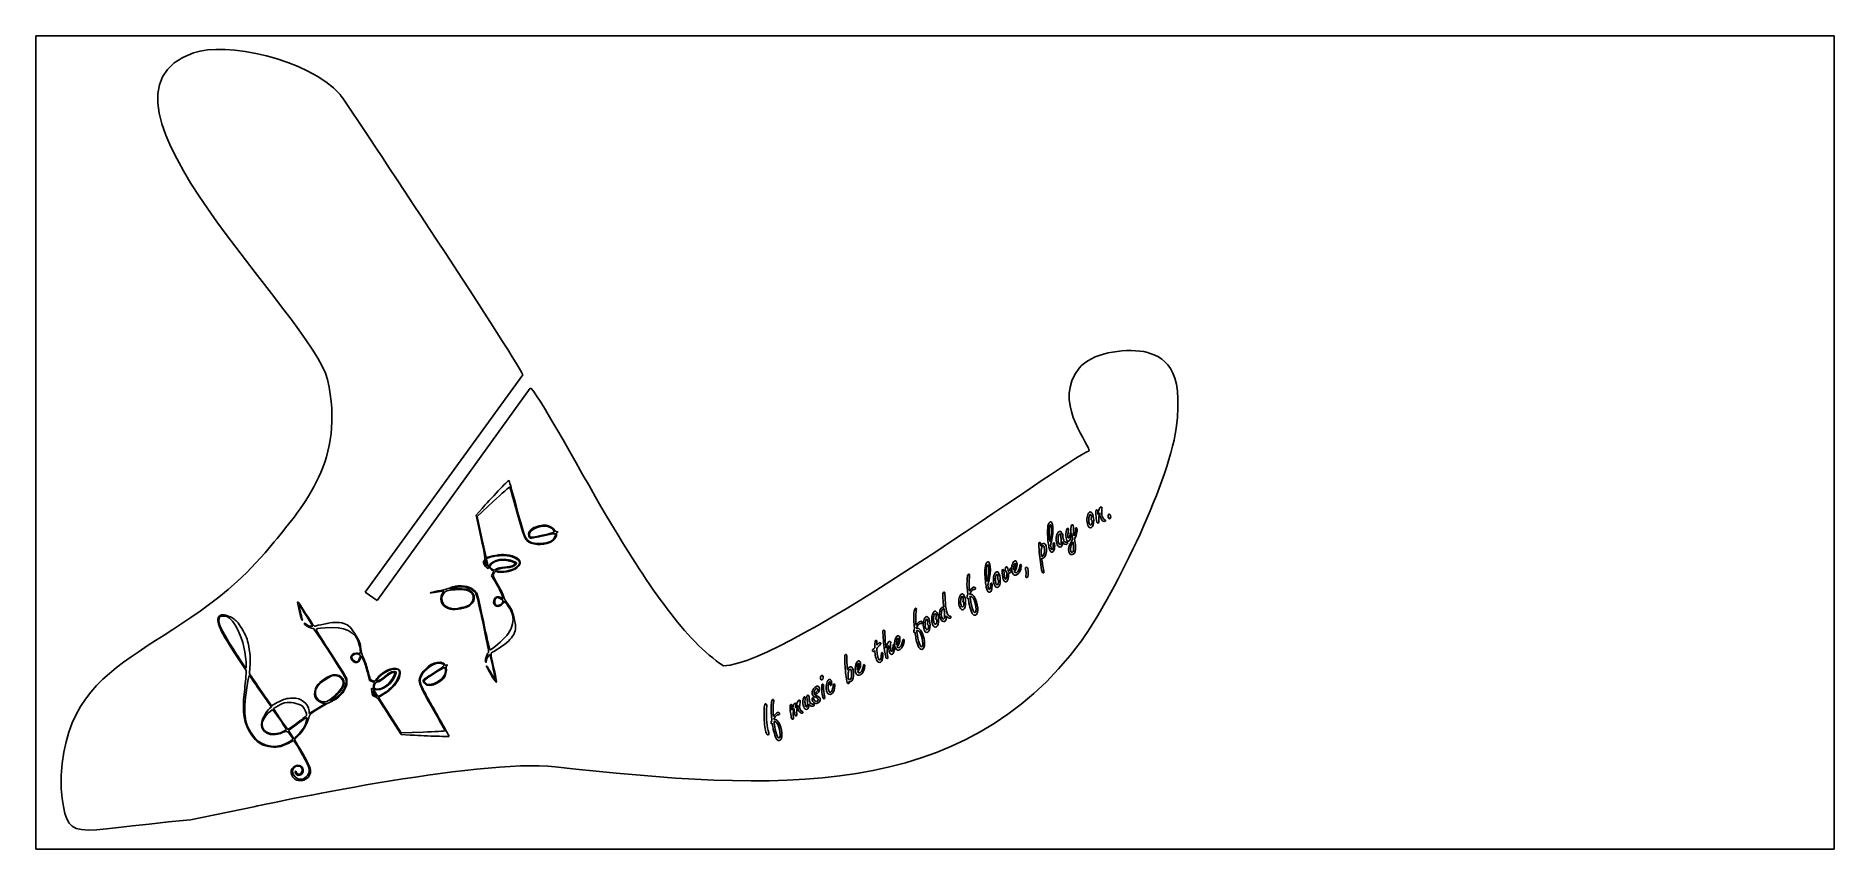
# Model space of a CAD drawing. Header units: millimetres. Extents: x 0 to 650, y 2 to 296.
import ezdxf

# ---------------------------------------------------------------- set-up
doc = ezdxf.new("R2010")
doc.units = ezdxf.units.MM
doc.layers.get('0').update_dxf_attribs({"linetype": 'CONTINUOUS'})

msp = doc.modelspace()

# ---------------------------------------------------------------- linework, layer by layer
at = {"color": 53}
for p, q in [((0.0965, 295.845), (649.901, 295.845)), ((0.0965, 2.0395), (0.0965, 295.845)), ((649.901, 295.845), (649.901, 2.0395)), ((649.901, 2.0395), (0.0965, 2.0395))]:
    msp.add_line(p, q, dxfattribs=at)
at = {"color": 7}
for p, q in [((176.087, 173.383), (119.123, 94.8559)), ((123.401, 91.8489), (178.649, 168.621)), ((119.123, 94.8559), (123.401, 91.8489)), ((78.8554, 17.2999), (55.965, 12.5525))]:
    msp.add_line(p, q, dxfattribs=at)
at = {"color": 0}
for p, q in [((176.087, 173.383), (119.123, 94.8559)), ((123.401, 91.8489), (178.649, 168.621)), ((167.127, 131.426), (167.127, 131.426)), ((161.326, 125.118), (159.148, 122.68)), ((159.52, 122.242), (165.356, 127.613)), ((380.827, 123.724), (380.827, 123.724)), ((159.148, 122.68), (160.851, 114.861)), ((161.131, 114.828), (159.52, 122.242)), ((184.765, 118.659), (184.765, 118.659)), ((381.713, 120.866), (381.713, 120.866)), ((383.829, 122.908), (383.829, 122.908)), ((387.745, 122.965), (387.745, 122.965)), ((162.741, 107.414), (161.131, 114.828)), ((363.22, 111.435), (363.22, 111.435)), ((366.515, 113.181), (366.515, 113.181)), ((366.713, 111.865), (366.713, 111.865)), ((370.519, 115.763), (370.519, 115.763)), ((371.066, 113.134), (371.066, 113.134)), ((374.417, 116.321), (374.417, 116.321)), ((374.851, 113.038), (374.851, 113.038)), ((165.148, 107.951), (162.741, 107.414)), ((162.837, 105.387), (162.837, 105.387)), ((162.85, 106.968), (163.967, 107.401)), ((163.256, 105.179), (162.85, 106.968)), ((171.234, 106.116), (171.234, 106.116)), ((363.481, 107.841), (363.481, 107.841)), ((164.715, 102.968), (165.547, 102.489)), ((165.162, 101.614), (164.779, 100.74)), ((164.779, 100.74), (166.375, 98.1177)), ((165.547, 102.489), (165.162, 101.614)), ((343.89, 98.7118), (343.89, 98.7118)), ((347.056, 102.132), (347.056, 102.131)), ((347.942, 99.2724), (347.942, 99.2724)), ((351.531, 101.622), (351.531, 101.622)), ((353.459, 102.828), (353.459, 102.828)), ((353.639, 102.237), (353.639, 102.235)), ((353.639, 102.235), (353.713, 102.12)), ((357.847, 103.813), (357.847, 103.813)), ((119.123, 94.8559), (123.401, 91.8489)), ((147.523, 95.3604), (146.935, 94.2785)), ((149.629, 96.0603), (151.496, 96.508)), ((151.969, 96.1016), (149.629, 96.0603)), ((152.488, 95.782), (152.488, 95.782)), ((168.024, 92.4842), (168.024, 92.4842)), ((168.954, 92.4733), (168.1, 92.8783)), ((168.462, 93.9849), (168.954, 92.4733)), ((334.517, 94.1158), (334.517, 94.113)), ((335.403, 91.2551), (335.403, 91.2551)), ((336.862, 94.047), (336.862, 94.047)), ((337.619, 93.3429), (337.619, 93.3429)), ((344.086, 97.3984), (344.086, 97.3984)), ((100.149, 82.5747), (97.7441, 86.4112)), ((321.677, 85.9028), (321.677, 85.9028)), ((324.731, 87.8582), (324.731, 87.8554)), ((325.617, 84.9986), (325.617, 84.9976)), ((328.145, 89.487), (328.145, 89.487)), ((328.279, 88.7113), (328.264, 88.8199)), ((99.4915, 82.5581), (100.149, 82.5747)), ((317.603, 81.7316), (317.603, 81.7316)), ((318.361, 81.0288), (318.361, 81.0288)), ((322.562, 83.0446), (322.562, 83.0446)), ((76.0469, 66.5399), (71.9984, 72.7135)), ((117.731, 71.7338), (117.412, 70.8424)), ((118.448, 70.3143), (117.731, 71.7338)), ((163.668, 71.9321), (164.146, 72.3858)), ((164.146, 72.3858), (165.148, 67.9704)), ((303.953, 74.5613), (303.953, 74.5613)), ((307.342, 74.6002), (307.342, 74.6002)), ((311.11, 75.7495), (311.11, 75.7495)), ((311.289, 75.1582), (311.363, 75.0425)), ((311.289, 75.1582), (311.289, 75.1582)), ((76.0099, 69.5635), (76.0099, 69.5635)), ((76.0155, 65.1771), (76.0469, 66.5399)), ((77.439, 67.6106), (77.2474, 65.3493)), ((77.2474, 65.3493), (79.7525, 61.6768)), ((117.078, 71.0696), (117.08, 71.0696)), ((120.604, 62.9281), (119.885, 65.913)), ((293.362, 66.712), (293.362, 66.712)), ((296.873, 66.6475), (296.873, 66.6475)), ((297.053, 66.0562), (297.127, 65.9391)), ((297.053, 66.0562), (297.053, 66.0562)), ((122.382, 62.2307), (120.604, 62.9281)), ((122.133, 61.3033), (122.382, 62.2307)), ((122.657, 58.71), (123.631, 57.1571)), ((128.971, 63.6736), (128.971, 63.6736)), ((147.409, 64.3322), (147.409, 64.3322)), ((281.918, 60.6531), (281.918, 60.6531)), ((283.965, 64.7361), (283.965, 64.7361)), ((284.269, 61.5678), (284.269, 61.5678)), ((286.562, 63.2245), (286.562, 63.2245)), ((293.74, 63.3028), (293.74, 63.3028)), ((83.7544, 55.9223), (85.2509, 53.8399)), ((85.1598, 53.4681), (84.0218, 54.9906)), ((84.4642, 52.8257), (85.1598, 53.4681)), ((85.6107, 52.4852), (84.5827, 51.6601)), ((85.2509, 53.8399), (87.2765, 54.9328)), ((86.8578, 50.8275), (85.6107, 52.4852)), ((87.5908, 53.7916), (85.9825, 52.801)), ((85.9825, 52.801), (88.3984, 49.1314)), ((98.884, 50.993), (104.581, 54.5648)), ((104.581, 54.5648), (103.4, 54.9176)), ((108.253, 57.1775), (106.566, 55.5554)), ((106.566, 55.5554), (108.206, 56.5549)), ((108.397, 57.7688), (108.397, 57.7688)), ((122.508, 58.2662), (122.508, 58.2662)), ((123.631, 57.1571), (124.73, 57.6337)), ((125.954, 58.0789), (123.869, 56.7612)), ((123.869, 56.7612), (127.959, 50.3728)), ((263.594, 54.4738), (263.594, 54.4738)), ((273.338, 52.1684), (273.338, 52.1684)), ((279.441, 54.4407), (279.441, 54.4407)), ((90.6089, 45.175), (89.3561, 47.1717)), ((94.5677, 47.2556), (91.397, 44.9185)), ((94.8916, 47.8868), (94.8916, 47.8868)), ((98.8109, 51.9688), (98.884, 50.993)), ((132.094, 43.4082), (127.783, 50.1523)), ((127.959, 50.3728), (132.049, 43.9815)), ((266.066, 48.7786), (266.066, 48.7786)), ((266.824, 48.0755), (266.824, 48.0755)), ((276.758, 51.8915), (277.061, 51.7867)), ((89.8606, 44.7379), (90.6089, 45.175)), ((93.1954, 41.2983), (91.1849, 40.2209)), ((91.397, 44.9185), (92.3629, 43.3793)), ((91.5705, 40.7596), (93.0963, 41.7089)), ((92.3629, 43.3793), (93.3277, 41.8412)), ((93.0963, 41.7089), (92.4691, 42.6491)), ((93.7867, 40.5102), (93.1954, 41.2983)), ((93.3277, 41.8412), (93.8622, 42.3651)), ((94.8408, 42.9137), (93.4942, 41.5742)), ((93.4942, 41.5742), (94.7759, 39.5055)), ((95.4264, 44.0076), (95.4264, 44.0076)), ((132.049, 43.9815), (139.976, 44.293)), ((135.357, 43.2181), (132.094, 43.4082)), ((143.92, 42.8406), (143.92, 42.8406)), ((78.8554, 17.2999), (55.965, 12.5525))]:
    msp.add_line(p, q, dxfattribs=at)
at = {"color": 7}
for points in [[(57.0438, 289.756), (68.428, 293.671), (98.2733, 287.943), (110.009, 274.665)], [(105.432, 171.649), (100.124, 194.449), (11.5631, 274.103), (57.0438, 289.756)], [(110.009, 274.665), (111.665, 272.828), (172.296, 181.205), (176.087, 173.383)], [(377.095, 175.761), (381.448, 181.263), (392.751, 183.037), (400.495, 181.772)], [(380.764, 145.984), (379.621, 150.274), (367.669, 163.853), (377.095, 175.761)], [(400.495, 181.772), (407.571, 180.092), (415.241, 176.367), (412.126, 153.986)], [(86.2281, 113.028), (96.5976, 125.95), (112.185, 142.642), (105.432, 171.649)], [(178.649, 168.621), (179.71, 170.094), (199.634, 133.408), (207.865, 119.736)], [(412.126, 153.986), (409.19, 132.902), (388.348, 91.5942), (377.892, 77.312)], [(248.541, 68.2516), (271.989, 68.7987), (371.288, 142.295), (380.764, 145.984)], [(207.865, 119.736), (221.73, 96.7066), (234.706, 77.3878), (248.541, 68.2516)], [(9.1557, 23.9089), (9.0055, 75.6405), (51.2921, 69.4944), (86.2281, 113.028)], [(377.892, 77.312), (335.224, 19.0417), (267.301, 22.9622), (187.787, 31.7569)], [(187.787, 31.7569), (159.855, 34.8464), (81.4557, 17.9269), (78.8554, 17.2999)], [(55.965, 12.5525), (10.6206, 8.6444), (11.8194, 3.3583), (9.1557, 23.9089)]]:
    msp.add_open_spline(points, degree=3, dxfattribs=at)
at = {"color": 0}
for points in [[(57.0438, 289.756), (68.428, 293.671), (98.2733, 287.943), (110.009, 274.665)], [(105.432, 171.649), (100.124, 194.449), (11.5631, 274.103), (57.0438, 289.756)], [(110.009, 274.665), (111.665, 272.828), (172.296, 181.205), (176.087, 173.383)], [(377.095, 175.761), (381.448, 181.263), (392.751, 183.037), (400.495, 181.772)], [(380.764, 145.984), (379.621, 150.274), (367.669, 163.853), (377.095, 175.761)], [(400.495, 181.772), (407.571, 180.092), (415.241, 176.367), (412.126, 153.986)], [(86.2281, 113.028), (96.5976, 125.95), (112.185, 142.642), (105.432, 171.649)], [(178.649, 168.621), (179.71, 170.094), (199.634, 133.408), (207.865, 119.736)], [(412.126, 153.986), (409.19, 132.902), (388.348, 91.5942), (377.892, 77.312)], [(248.541, 68.2516), (271.989, 68.7987), (371.288, 142.295), (380.764, 145.984)], [(167.127, 131.426), (165.135, 129.296), (162.523, 126.457), (161.326, 125.118)], [(165.356, 127.613), (168.567, 130.566), (171.253, 132.946), (171.326, 132.9)], [(170.919, 135.339), (170.827, 135.318), (169.121, 133.558), (167.127, 131.426)], [(172.233, 131.064), (171.603, 133.437), (171.012, 135.359), (170.919, 135.339)], [(171.326, 132.9), (171.399, 132.854), (172.277, 129.757), (173.276, 126.02)], [(176.815, 115.157), (176.322, 116.298), (174.205, 123.647), (172.233, 131.064)], [(173.276, 126.02), (175.632, 117.209), (176.57, 114.41), (177.469, 113.494)], [(380.252, 122.95), (380.407, 123.321), (380.601, 123.58), (380.827, 123.724)], [(380.827, 123.724), (381.18, 123.95), (381.49, 123.847), (381.766, 123.419)], [(383.187, 122.344), (383.131, 123.056), (383.106, 123.584), (383.117, 123.93)], [(383.117, 123.93), (383.127, 124.269), (383.191, 124.476), (383.307, 124.55)], [(383.307, 124.55), (383.364, 124.584), (383.434, 124.594), (383.519, 124.576)], [(383.519, 124.576), (383.614, 124.553), (383.692, 124.504), (383.741, 124.429)], [(383.741, 124.429), (383.798, 124.332), (383.822, 124.157), (383.812, 123.902)], [(383.812, 123.902), (383.798, 123.526), (383.805, 123.195), (383.829, 122.908)], [(383.893, 123.166), (384.231, 124.613), (384.549, 125.435), (384.856, 125.629)], [(384.581, 123.507), (384.239, 122.761), (384.115, 121.754), (384.221, 120.487)], [(385.156, 121.165), (384.785, 121.743), (384.595, 122.524), (384.581, 123.507)], [(384.856, 125.629), (385.022, 125.738), (385.166, 125.699), (385.283, 125.514)], [(385.35, 124.914), (385.142, 123.435), (385.272, 122.329), (385.738, 121.601)], [(385.283, 125.514), (385.364, 125.385), (385.385, 125.185), (385.35, 124.914)], [(179.608, 117.933), (178.482, 117.183), (177.953, 116.203), (178.167, 115.263)], [(178.41, 115.853), (178.445, 117.424), (182.175, 119.07), (184.765, 118.659)], [(184.457, 119.057), (183.192, 119.181), (180.571, 118.572), (179.608, 117.933)], [(187.716, 117.056), (187.209, 117.923), (185.529, 118.953), (184.457, 119.057)], [(184.765, 118.659), (185.929, 118.473), (187.191, 117.595), (187.361, 116.848)], [(188.452, 116.628), (188.208, 116.592), (187.877, 116.783), (187.716, 117.056)], [(207.865, 119.736), (221.73, 96.7066), (234.706, 77.3878), (248.541, 68.2516)], [(365.919, 112.726), (365.668, 114.744), (365.605, 116.501), (365.728, 117.993)], [(365.728, 117.993), (365.827, 119.193), (366.077, 119.92), (366.48, 120.179)], [(366.24, 116.989), (366.215, 115.886), (366.31, 114.617), (366.515, 113.181)], [(366.624, 119.217), (366.388, 119.067), (366.257, 118.322), (366.24, 116.989)], [(366.48, 120.179), (366.61, 120.26), (366.744, 120.276), (366.889, 120.231)], [(366.515, 113.181), (366.921, 114.513), (367.101, 115.988), (367.058, 117.602)], [(366.836, 119.154), (366.776, 119.248), (366.705, 119.271), (366.624, 119.217)], [(367.058, 117.602), (367.037, 118.439), (366.963, 118.958), (366.836, 119.154)], [(366.889, 120.231), (367.041, 120.187), (367.153, 120.1), (367.238, 119.972)], [(367.238, 119.972), (367.619, 119.373), (367.725, 118.032), (367.545, 115.948)], [(372.325, 115.941), (372.382, 117.08), (372.537, 117.727), (372.784, 117.886)], [(372.784, 117.886), (372.854, 117.93), (372.932, 117.938), (373.024, 117.909)], [(373.024, 117.909), (373.101, 117.894), (373.158, 117.851), (373.2, 117.788)], [(373.285, 117.489), (373.281, 117.388), (373.239, 117.144), (373.165, 116.75)], [(373.2, 117.788), (373.26, 117.694), (373.288, 117.595), (373.285, 117.489)], [(373.863, 115.802), (373.969, 116.287), (374.043, 116.683), (374.082, 116.991)], [(374.082, 116.991), (374.086, 117.056), (374.107, 117.356), (374.142, 117.89)], [(374.142, 117.89), (374.174, 118.365), (374.202, 118.652), (374.216, 118.747)], [(374.216, 118.747), (374.251, 118.979), (374.322, 119.13), (374.435, 119.202)], [(374.435, 119.202), (374.502, 119.246), (374.583, 119.255), (374.678, 119.232)], [(374.678, 119.232), (374.763, 119.209), (374.833, 119.16), (374.879, 119.087)], [(374.879, 119.087), (374.957, 118.963), (375.006, 118.7), (375.02, 118.3)], [(375.02, 118.3), (375.042, 117.811), (375.066, 117.359), (375.091, 116.94)], [(375.67, 116.321), (375.807, 116.954), (375.86, 117.394), (375.825, 117.638)], [(375.825, 117.638), (375.797, 117.86), (375.825, 117.999), (375.909, 118.055)], [(375.909, 118.055), (376.029, 118.129), (376.128, 118.109), (376.206, 117.99)], [(376.206, 117.99), (376.35, 117.762), (376.375, 117.3), (376.276, 116.603)], [(379.899, 120.769), (379.871, 121.59), (379.988, 122.316), (380.252, 122.95)], [(380.478, 118.62), (380.125, 119.167), (379.935, 119.884), (379.899, 120.769)], [(380.834, 118.258), (380.7, 118.335), (380.584, 118.457), (380.478, 118.62)], [(380.69, 122.086), (380.566, 121.525), (380.527, 121.004), (380.584, 120.525)], [(380.584, 120.525), (380.637, 119.975), (380.753, 119.561), (380.929, 119.287)], [(381.039, 122.871), (380.901, 122.785), (380.785, 122.524), (380.69, 122.086)], [(381.603, 118.262), (381.356, 118.1), (381.099, 118.1), (380.834, 118.258)], [(380.929, 119.287), (380.975, 119.214), (381.035, 119.163), (381.109, 119.131)], [(381.261, 122.878), (381.183, 122.921), (381.109, 122.918), (381.039, 122.871)], [(381.109, 119.131), (381.215, 119.09), (381.31, 119.097), (381.395, 119.152)], [(381.36, 122.797), (381.335, 122.83), (381.303, 122.858), (381.261, 122.878)], [(381.448, 121.378), (381.557, 122.057), (381.529, 122.53), (381.36, 122.797)], [(381.395, 119.152), (381.603, 119.284), (381.723, 119.579), (381.762, 120.04)], [(381.423, 120.963), (381.402, 120.997), (381.409, 121.136), (381.448, 121.378)], [(381.713, 120.866), (381.55, 120.884), (381.455, 120.916), (381.423, 120.963)], [(382.362, 120.746), (382.39, 119.432), (382.139, 118.602), (381.603, 118.262)], [(381.758, 120.596), (381.734, 120.775), (381.72, 120.865), (381.713, 120.866)], [(381.762, 120.04), (381.783, 120.232), (381.78, 120.419), (381.758, 120.596)], [(381.766, 123.419), (382.129, 122.848), (382.33, 121.959), (382.362, 120.746)], [(383.558, 120.019), (383.413, 120.249), (383.286, 121.025), (383.187, 122.344)], [(383.798, 119.844), (383.699, 119.866), (383.621, 119.924), (383.558, 120.019)], [(384.027, 119.884), (383.956, 119.835), (383.879, 119.825), (383.798, 119.844)], [(383.829, 122.908), (383.854, 122.997), (383.875, 123.082), (383.893, 123.166)], [(384.221, 120.487), (384.239, 120.177), (384.171, 119.976), (384.027, 119.884)], [(385.819, 120.511), (385.565, 120.646), (385.346, 120.865), (385.156, 121.165)], [(385.738, 121.601), (385.889, 121.364), (386.094, 121.181), (386.359, 121.048)], [(386.475, 120.461), (386.299, 120.348), (386.08, 120.365), (385.819, 120.511)], [(386.359, 121.048), (386.486, 120.989), (386.563, 120.931), (386.599, 120.875)], [(386.616, 120.678), (386.599, 120.581), (386.553, 120.511), (386.475, 120.461)], [(386.599, 120.875), (386.63, 120.825), (386.637, 120.758), (386.616, 120.678)], [(387.533, 122.388), (387.523, 122.677), (387.593, 122.871), (387.745, 122.965)], [(387.766, 121.575), (387.622, 121.798), (387.548, 122.068), (387.533, 122.388)], [(387.745, 122.965), (387.84, 123.026), (387.946, 123.034), (388.063, 122.989)], [(388.274, 121.43), (388.077, 121.304), (387.907, 121.351), (387.766, 121.575)], [(388.063, 122.989), (388.144, 122.961), (388.211, 122.903), (388.264, 122.818)], [(388.264, 122.818), (388.394, 122.618), (388.472, 122.368), (388.504, 122.075)], [(388.504, 122.075), (388.539, 121.766), (388.461, 121.55), (388.274, 121.43)], [(9.1557, 23.9089), (9.0055, 75.6405), (51.2921, 69.4944), (86.2281, 113.028)], [(160.851, 114.861), (162.467, 107.435), (162.533, 107.009), (162.144, 106.455)], [(177.939, 113.491), (177.581, 113.805), (177.075, 114.555), (176.815, 115.157)], [(177.469, 113.494), (178.999, 111.938), (183.123, 111.585), (185.758, 112.788)], [(185.625, 113.068), (182.922, 112.021), (179.395, 112.215), (177.939, 113.491)], [(178.167, 115.263), (178.285, 114.74), (178.524, 114.402), (178.802, 114.362)], [(183.163, 115.46), (178.529, 114.408), (178.377, 114.421), (178.41, 115.853)], [(178.802, 114.362), (179.047, 114.328), (181.167, 114.734), (183.511, 115.264)], [(187.361, 116.848), (187.444, 116.485), (186.92, 116.312), (183.163, 115.46)], [(183.511, 115.264), (188.25, 116.342), (188.422, 116.307), (187.413, 114.508)], [(187.413, 114.508), (187.012, 113.793), (186.567, 113.435), (185.625, 113.068)], [(185.758, 112.788), (187.274, 113.479), (188.367, 114.82), (188.16, 115.733)], [(188.16, 115.733), (188.095, 116.021), (188.234, 116.353), (188.469, 116.475)], [(188.469, 116.475), (188.85, 116.674), (188.849, 116.689), (188.452, 116.628)], [(362.529, 112.061), (362.5, 112.436), (362.56, 112.67), (362.701, 112.758)], [(362.564, 111.285), (362.55, 111.664), (362.539, 111.923), (362.529, 112.061)], [(363.206, 104.803), (362.825, 107.323), (362.61, 109.486), (362.564, 111.285)], [(362.701, 112.758), (362.846, 112.852), (362.977, 112.81), (363.086, 112.637)], [(363.086, 112.637), (363.149, 112.538), (363.185, 112.372), (363.188, 112.138)], [(363.188, 112.138), (363.199, 111.844), (363.209, 111.609), (363.22, 111.435)], [(363.22, 111.435), (363.326, 111.658), (363.407, 111.818), (363.463, 111.917)], [(363.46, 110.681), (363.354, 110.232), (363.326, 109.682), (363.382, 109.028)], [(363.929, 111.57), (363.728, 111.442), (363.573, 111.147), (363.46, 110.681)], [(363.463, 111.917), (363.587, 112.115), (363.732, 112.269), (363.897, 112.373)], [(363.897, 112.373), (364.088, 112.495), (364.264, 112.529), (364.43, 112.48)], [(364.134, 111.62), (364.077, 111.638), (364.007, 111.62), (363.929, 111.57)], [(364.303, 111.485), (364.254, 111.56), (364.197, 111.607), (364.134, 111.62)], [(364.49, 110.906), (364.437, 111.179), (364.377, 111.373), (364.303, 111.485)], [(364.43, 112.48), (364.592, 112.431), (364.744, 112.299), (364.882, 112.08)], [(364.575, 109.827), (364.589, 110.203), (364.561, 110.564), (364.49, 110.906)], [(364.882, 112.08), (365.076, 111.779), (365.199, 111.353), (365.259, 110.8)], [(365.259, 110.8), (365.358, 109.925), (365.298, 109.15), (365.079, 108.472)], [(366.261, 110.76), (366.134, 111.28), (366.021, 111.933), (365.919, 112.726)], [(366.681, 109.624), (366.526, 109.864), (366.384, 110.242), (366.261, 110.76)], [(367.016, 112.981), (366.942, 112.705), (366.843, 112.334), (366.713, 111.865)], [(366.713, 111.865), (366.801, 111.45), (366.875, 111.118), (366.942, 110.87)], [(366.942, 110.87), (367.009, 110.623), (367.069, 110.458), (367.122, 110.377)], [(367.545, 115.948), (367.464, 115.019), (367.288, 114.03), (367.016, 112.981)], [(367.379, 110.315), (367.531, 110.414), (367.64, 110.687), (367.697, 111.135)], [(368.215, 111.049), (368.148, 110.178), (367.926, 109.624), (367.549, 109.383)], [(367.697, 111.135), (367.721, 111.35), (367.732, 111.715), (367.721, 112.229)], [(367.721, 112.229), (367.718, 112.431), (367.767, 112.565), (367.866, 112.629)], [(367.866, 112.629), (367.979, 112.7), (368.067, 112.682), (368.138, 112.575)], [(368.138, 112.575), (368.254, 112.391), (368.279, 111.882), (368.215, 111.049)], [(368.819, 113.491), (368.745, 114.343), (368.833, 115.092), (369.087, 115.736)], [(369.376, 111.628), (369.069, 112.103), (368.886, 112.726), (368.819, 113.491)], [(369.087, 115.736), (369.249, 116.156), (369.478, 116.459), (369.764, 116.644)], [(369.817, 111.206), (369.648, 111.294), (369.499, 111.435), (369.376, 111.628)], [(369.468, 114.278), (369.45, 113.378), (369.581, 112.711), (369.859, 112.273)], [(369.979, 115.812), (369.655, 115.602), (369.482, 115.092), (369.468, 114.278)], [(369.764, 116.644), (369.944, 116.757), (370.131, 116.797), (370.321, 116.762)], [(370.568, 111.221), (370.336, 111.074), (370.085, 111.069), (369.817, 111.206)], [(369.859, 112.273), (369.926, 112.167), (370, 112.097), (370.074, 112.065)], [(370.219, 115.863), (370.127, 115.874), (370.05, 115.856), (369.979, 115.812)], [(370.074, 112.065), (370.152, 112.039), (370.233, 112.05), (370.314, 112.102)], [(370.519, 115.763), (370.406, 115.827), (370.304, 115.86), (370.219, 115.863)], [(370.314, 112.102), (370.519, 112.234), (370.618, 112.605), (370.614, 113.217)], [(370.321, 116.762), (370.487, 116.73), (370.611, 116.651), (370.688, 116.527)], [(370.508, 114.646), (370.463, 115.044), (370.445, 115.316), (370.448, 115.46)], [(370.448, 115.46), (370.452, 115.533), (370.473, 115.635), (370.519, 115.763)], [(370.614, 113.217), (370.614, 113.557), (370.579, 114.033), (370.508, 114.646)], [(371.052, 112.237), (370.995, 111.73), (370.833, 111.391), (370.568, 111.221)], [(370.688, 116.527), (370.748, 116.433), (370.798, 116.279), (370.833, 116.065)], [(370.833, 116.065), (370.953, 116.016), (371.038, 115.959), (371.08, 115.889)], [(371.066, 113.134), (371.083, 112.795), (371.08, 112.496), (371.052, 112.237)], [(371.313, 112.693), (371.256, 112.78), (371.175, 112.926), (371.066, 113.134)], [(371.08, 115.889), (371.136, 115.801), (371.172, 115.612), (371.186, 115.331)], [(371.186, 115.331), (371.193, 115.04), (371.249, 114.682), (371.344, 114.257)], [(371.92, 112.197), (371.676, 112.274), (371.475, 112.441), (371.313, 112.693)], [(371.344, 114.257), (371.45, 113.803), (371.57, 113.464), (371.715, 113.24)], [(371.715, 113.24), (371.828, 113.062), (371.976, 112.947), (372.159, 112.901)], [(372.717, 112.27), (372.484, 112.123), (372.219, 112.097), (371.92, 112.197)], [(372.159, 112.901), (372.205, 112.89), (372.325, 112.896), (372.516, 112.921)], [(372.682, 113.57), (372.385, 114.034), (372.265, 114.824), (372.325, 115.941)], [(372.516, 112.921), (372.657, 112.937), (372.766, 112.882), (372.847, 112.755)], [(372.981, 113.309), (372.865, 113.355), (372.763, 113.441), (372.682, 113.57)], [(372.886, 112.496), (372.858, 112.401), (372.801, 112.324), (372.717, 112.27)], [(372.847, 112.755), (372.9, 112.671), (372.914, 112.587), (372.886, 112.496)], [(373.433, 113.373), (373.288, 113.279), (373.137, 113.258), (372.981, 113.309)], [(373.017, 115.498), (372.995, 115.013), (373.031, 114.691), (373.13, 114.537)], [(373.165, 116.75), (373.084, 116.342), (373.034, 115.925), (373.017, 115.498)], [(373.13, 114.537), (373.189, 114.449), (373.26, 114.431), (373.348, 114.485)], [(373.567, 108.927), (373.137, 109.595), (373.172, 110.579), (373.662, 111.877)], [(373.348, 114.485), (373.518, 114.594), (373.69, 115.033), (373.863, 115.802)], [(374.146, 114.734), (373.969, 114.019), (373.733, 113.564), (373.433, 113.373)], [(373.662, 111.877), (373.807, 112.259), (374.047, 112.779), (374.392, 113.432)], [(374.089, 111.154), (373.892, 110.407), (373.913, 109.841), (374.16, 109.459)], [(374.851, 113.038), (374.544, 112.514), (374.29, 111.888), (374.089, 111.154)], [(374.417, 116.321), (374.325, 115.626), (374.234, 115.098), (374.146, 114.734)], [(374.392, 113.432), (374.53, 113.696), (374.636, 113.906), (374.714, 114.063)], [(374.565, 115.073), (374.516, 115.536), (374.467, 115.954), (374.417, 116.321)], [(374.714, 114.063), (374.664, 114.308), (374.615, 114.646), (374.565, 115.073)], [(374.685, 109.345), (375.006, 109.55), (375.147, 110.114), (375.109, 111.035)], [(374.922, 112.485), (374.9, 112.652), (374.876, 112.838), (374.851, 113.038)], [(375.109, 111.035), (375.102, 111.188), (375.038, 111.671), (374.922, 112.485)], [(375.8, 111.325), (375.871, 109.892), (375.588, 108.971), (374.95, 108.562)], [(375.091, 116.94), (375.13, 116.287), (375.193, 115.728), (375.289, 115.255)], [(375.289, 115.255), (375.465, 115.591), (375.588, 115.945), (375.67, 116.321)], [(376.276, 116.603), (376.16, 115.768), (375.881, 114.945), (375.447, 114.133)], [(375.447, 114.133), (375.641, 113.038), (375.758, 112.102), (375.8, 111.325)], [(162.144, 106.455), (161.918, 106.135), (161.782, 105.66), (161.841, 105.402)], [(161.841, 105.402), (161.976, 104.807), (163.169, 103.279), (163.45, 103.343)], [(170.856, 106.572), (166.809, 107.531), (161.855, 104.623), (164.715, 102.968)], [(162.401, 104.743), (162.097, 105.259), (162.093, 106.311), (162.392, 106.379)], [(162.392, 106.379), (162.493, 106.401), (162.693, 105.955), (162.837, 105.387)], [(162.837, 105.387), (163.116, 104.294), (162.873, 103.936), (162.401, 104.743)], [(163.45, 103.343), (163.566, 103.371), (163.479, 104.195), (163.256, 105.179)], [(164.924, 103.15), (163.953, 103.721), (163.867, 104.13), (164.565, 104.854)], [(163.967, 107.401), (165.576, 108.031), (169.256, 108.286), (171.176, 107.904)], [(164.565, 104.854), (165.983, 106.323), (168.438, 106.787), (171.234, 106.116)], [(169.062, 108.464), (168.234, 108.478), (166.473, 108.246), (165.148, 107.951)], [(174.844, 105.843), (175.244, 104.076), (171.446, 102.126), (168.042, 102.348)], [(175.114, 105.856), (174.806, 107.217), (172.016, 108.418), (169.062, 108.464)], [(173.196, 105.288), (173.349, 104.615), (171.839, 104.035), (169.555, 103.892)], [(169.753, 103.631), (172.004, 103.813), (172.834, 104.094), (173.547, 104.914)], [(173.21, 105.803), (172.788, 106.018), (171.728, 106.365), (170.856, 106.572)], [(171.176, 107.904), (172.773, 107.585), (174.692, 106.507), (174.844, 105.843)], [(171.234, 106.116), (172.266, 105.868), (173.149, 105.497), (173.196, 105.288)], [(172.948, 103.018), (174.261, 103.715), (175.294, 105.067), (175.114, 105.856)], [(173.547, 104.914), (173.969, 105.399), (173.964, 105.412), (173.21, 105.803)], [(343.102, 103.525), (343.201, 104.724), (343.451, 105.453), (343.854, 105.709)], [(343.995, 104.749), (343.76, 104.6), (343.632, 103.856), (343.611, 102.519)], [(343.854, 105.709), (343.982, 105.791), (344.118, 105.809), (344.263, 105.763)], [(344.209, 104.685), (344.148, 104.782), (344.078, 104.803), (343.995, 104.749)], [(344.431, 103.134), (344.409, 103.972), (344.334, 104.489), (344.209, 104.685)], [(344.263, 105.763), (344.412, 105.719), (344.527, 105.632), (344.61, 105.504)], [(344.61, 105.504), (344.993, 104.904), (345.097, 103.562), (344.918, 101.481)], [(350.404, 103.131), (350.363, 103.533), (350.474, 103.819), (350.736, 103.985)], [(350.736, 103.985), (350.886, 104.082), (351.018, 104.039), (351.134, 103.858)], [(353.138, 101.545), (352.674, 102.27), (352.563, 103.197), (352.799, 104.327)], [(352.799, 104.327), (352.993, 105.248), (353.293, 105.838), (353.706, 106.101)], [(353.557, 104.703), (353.378, 104.171), (353.346, 103.547), (353.459, 102.828)], [(353.871, 105.259), (353.762, 105.186), (353.656, 105.003), (353.557, 104.703)], [(354.686, 104.909), (354.69, 103.944), (354.341, 103.054), (353.639, 102.237)], [(353.706, 106.101), (353.815, 106.174), (353.938, 106.203), (354.072, 106.193)], [(354.076, 105.206), (354.02, 105.292), (353.953, 105.311), (353.871, 105.259)], [(353.945, 103.627), (354.097, 104.05), (354.168, 104.465), (354.157, 104.87)], [(354.072, 106.193), (354.242, 106.174), (354.372, 106.091), (354.464, 105.945)], [(354.157, 104.87), (354.154, 105.012), (354.129, 105.126), (354.076, 105.206)], [(354.464, 105.945), (354.609, 105.718), (354.683, 105.372), (354.686, 104.909)], [(354.619, 102.02), (355.155, 102.363), (355.512, 103.171), (355.688, 104.444)], [(355.688, 104.444), (355.72, 104.665), (355.783, 104.803), (355.868, 104.856)], [(355.868, 104.856), (355.914, 104.886), (355.974, 104.891), (356.041, 104.87)], [(356.041, 104.87), (356.09, 104.851), (356.122, 104.826), (356.143, 104.797)], [(356.143, 104.797), (356.249, 104.63), (356.224, 104.215), (356.066, 103.554)], [(363.799, 102.001), (363.65, 102.234), (363.453, 103.166), (363.206, 104.803)], [(363.382, 109.028), (363.435, 108.428), (363.467, 108.031), (363.481, 107.841)], [(363.481, 107.841), (363.64, 107.803), (363.788, 107.83), (363.929, 107.92)], [(364.289, 107.287), (364.098, 107.169), (363.866, 107.12), (363.587, 107.149)], [(363.587, 107.149), (363.76, 105.585), (364.01, 104.039), (364.335, 102.509)], [(363.929, 107.92), (364.328, 108.173), (364.543, 108.81), (364.575, 109.827)], [(365.079, 108.472), (364.892, 107.903), (364.631, 107.508), (364.289, 107.287)], [(367.019, 109.334), (366.882, 109.384), (366.769, 109.482), (366.681, 109.624)], [(367.549, 109.383), (367.386, 109.28), (367.21, 109.262), (367.019, 109.334)], [(367.122, 110.377), (367.192, 110.271), (367.277, 110.25), (367.379, 110.315)], [(374.128, 108.46), (373.902, 108.537), (373.719, 108.69), (373.567, 108.927)], [(374.95, 108.562), (374.689, 108.394), (374.414, 108.361), (374.128, 108.46)], [(374.16, 109.459), (374.209, 109.378), (374.276, 109.324), (374.361, 109.3)], [(374.361, 109.3), (374.474, 109.263), (374.583, 109.277), (374.685, 109.345)], [(166.566, 103.233), (165.767, 102.751), (165.618, 102.744), (164.924, 103.15)], [(167.065, 97.5085), (165.234, 100.593), (165.101, 100.999), (165.666, 101.804)], [(168.042, 102.348), (165.341, 102.525), (166.46, 103.365), (169.753, 103.631)], [(165.666, 101.804), (166.069, 102.377), (166.118, 102.388), (167.157, 102.146)], [(166.375, 98.1177), (167.253, 96.6777), (168.191, 94.8161), (168.462, 93.9849)], [(169.555, 103.892), (167.893, 103.788), (167.259, 103.651), (166.566, 103.233)], [(169.043, 93.4268), (168.825, 94.2082), (167.935, 96.0452), (167.065, 97.5085)], [(167.157, 102.146), (168.5, 101.834), (171.589, 102.299), (172.948, 103.018)], [(336.862, 94.047), (336.613, 95.8811), (336.518, 97.4397), (336.576, 98.728)], [(336.576, 98.728), (336.617, 99.599), (336.689, 100.262), (336.793, 100.715)], [(336.793, 100.715), (336.862, 101.03), (336.965, 101.232), (337.102, 101.32)], [(337.102, 101.32), (337.154, 101.353), (337.21, 101.364), (337.271, 101.355)], [(337.505, 100.691), (337.248, 99.0053), (337.22, 97.1628), (337.417, 95.1632)], [(337.271, 101.355), (337.358, 101.352), (337.425, 101.314), (337.472, 101.24)], [(337.472, 101.24), (337.532, 101.144), (337.543, 100.962), (337.505, 100.691)], [(343.291, 98.2567), (343.039, 100.276), (342.977, 102.031), (343.102, 103.525)], [(343.633, 96.2918), (343.508, 96.81), (343.393, 97.4644), (343.291, 98.2567)], [(343.611, 102.519), (343.589, 101.418), (343.683, 100.149), (343.89, 98.7118)], [(343.89, 98.7118), (344.293, 100.044), (344.474, 101.519), (344.431, 103.134)], [(344.387, 98.5146), (344.315, 98.2377), (344.215, 97.8655), (344.086, 97.3984)], [(344.918, 101.481), (344.835, 100.551), (344.658, 99.562), (344.387, 98.5146)], [(345.069, 96.6682), (345.095, 96.883), (345.103, 97.2481), (345.095, 97.7621)], [(345.095, 97.7621), (345.091, 97.9632), (345.139, 98.0969), (345.239, 98.1618)], [(345.239, 98.1618), (345.349, 98.232), (345.44, 98.2126), (345.507, 98.1068)], [(345.507, 98.1068), (345.626, 97.9234), (345.652, 97.4136), (345.587, 96.58)], [(346.13, 99.1761), (346.1, 99.9959), (346.218, 100.722), (346.483, 101.358)], [(346.706, 97.0262), (346.356, 97.5748), (346.163, 98.2913), (346.13, 99.1761)], [(346.483, 101.358), (346.637, 101.729), (346.829, 101.986), (347.056, 102.132)], [(346.917, 100.495), (346.793, 99.9314), (346.759, 99.4117), (346.811, 98.9323)], [(346.811, 98.9323), (346.866, 98.3823), (346.982, 97.9689), (347.158, 97.6933)], [(347.267, 101.279), (347.129, 101.191), (347.012, 100.929), (346.917, 100.495)], [(347.056, 102.131), (347.407, 102.357), (347.72, 102.254), (347.994, 101.825)], [(347.158, 97.6933), (347.204, 97.6217), (347.264, 97.5706), (347.339, 97.5374)], [(347.489, 101.284), (347.413, 101.328), (347.339, 101.324), (347.267, 101.279)], [(347.339, 97.5374), (347.443, 97.4975), (347.54, 97.5032), (347.625, 97.5596)], [(347.587, 101.202), (347.565, 101.236), (347.532, 101.264), (347.489, 101.284)], [(347.678, 99.785), (347.788, 100.463), (347.756, 100.937), (347.587, 101.202)], [(347.625, 97.5596), (347.831, 97.6891), (347.953, 97.9854), (347.992, 98.4444)], [(347.653, 99.369), (347.631, 99.4033), (347.639, 99.5412), (347.678, 99.785)], [(347.942, 99.2724), (347.78, 99.2904), (347.683, 99.3235), (347.653, 99.369)], [(348.59, 99.1528), (348.62, 97.8394), (348.368, 97.0111), (347.832, 96.6682)], [(347.988, 99.0053), (347.964, 99.1817), (347.949, 99.271), (347.942, 99.2724)], [(347.992, 98.4444), (348.012, 98.6384), (348.011, 98.8247), (347.988, 99.0053)], [(347.994, 101.825), (348.36, 101.255), (348.557, 100.364), (348.59, 99.1528)], [(349.233, 102.807), (349.231, 102.932), (349.279, 103.028), (349.378, 103.09)], [(349.267, 102.457), (349.244, 102.607), (349.232, 102.722), (349.233, 102.807)], [(349.309, 101.951), (349.298, 102.216), (349.283, 102.383), (349.267, 102.457)], [(349.463, 100.491), (349.384, 101.098), (349.333, 101.585), (349.309, 101.951)], [(349.378, 103.09), (349.429, 103.123), (349.488, 103.131), (349.554, 103.113)], [(349.883, 99.03), (349.702, 99.3112), (349.562, 99.7991), (349.463, 100.491)], [(349.554, 103.113), (349.63, 103.088), (349.69, 103.043), (349.734, 102.974)], [(349.734, 102.974), (349.856, 102.78), (349.958, 102.24), (350.04, 101.349)], [(350.253, 98.6772), (350.099, 98.7654), (349.976, 98.8826), (349.883, 99.03)], [(350.04, 101.349), (350.114, 100.467), (350.22, 99.9173), (350.357, 99.7024)], [(350.871, 98.6469), (350.686, 98.527), (350.48, 98.5379), (350.253, 98.6772)], [(350.357, 99.7024), (350.445, 99.5659), (350.543, 99.5317), (350.649, 99.6005)], [(350.757, 102.18), (350.552, 102.5), (350.434, 102.818), (350.404, 103.131)], [(350.649, 99.6005), (350.833, 99.7176), (350.942, 100.125), (350.974, 100.823)], [(350.92, 101.94), (350.848, 102.042), (350.793, 102.124), (350.757, 102.18)], [(351.498, 100.187), (351.383, 99.3539), (351.175, 98.8399), (350.871, 98.6469)], [(350.974, 100.823), (350.986, 101.132), (350.968, 101.505), (350.92, 101.94)], [(351.134, 103.858), (351.317, 103.572), (351.437, 103.054), (351.493, 102.304)], [(351.493, 102.304), (351.59, 102.343), (351.664, 102.377), (351.715, 102.41)], [(351.531, 101.622), (351.557, 101.005), (351.546, 100.526), (351.498, 100.187)], [(352.031, 101.79), (351.907, 101.71), (351.74, 101.654), (351.531, 101.622)], [(351.715, 102.41), (351.857, 102.501), (351.984, 102.709), (352.095, 103.034)], [(352.67, 102.66), (352.562, 102.281), (352.349, 101.991), (352.031, 101.79)], [(352.095, 103.034), (352.183, 103.295), (352.254, 103.443), (352.309, 103.48)], [(352.309, 103.48), (352.356, 103.51), (352.424, 103.513), (352.51, 103.489)], [(352.51, 103.489), (352.58, 103.469), (352.629, 103.433), (352.659, 103.386)], [(352.659, 103.386), (352.757, 103.23), (352.761, 102.989), (352.67, 102.66)], [(353.727, 101.034), (353.505, 101.108), (353.307, 101.279), (353.138, 101.545)], [(353.459, 102.828), (353.691, 103.123), (353.857, 103.389), (353.945, 103.627)], [(353.713, 102.12), (353.773, 102.026), (353.85, 101.96), (353.938, 101.922)], [(354.7, 101.187), (354.379, 100.98), (354.055, 100.929), (353.727, 101.034)], [(353.938, 101.922), (354.147, 101.833), (354.376, 101.866), (354.619, 102.02)], [(355.526, 102.131), (355.29, 101.701), (355.014, 101.387), (354.7, 101.187)], [(356.066, 103.554), (355.946, 103.034), (355.766, 102.561), (355.526, 102.131)], [(357.66, 103.171), (357.604, 103.307), (357.6, 103.441), (357.65, 103.569)], [(357.65, 103.569), (357.699, 103.68), (357.766, 103.762), (357.847, 103.813)], [(357.868, 100.82), (358.069, 101.656), (358.002, 102.439), (357.66, 103.171)], [(357.844, 100.25), (357.784, 100.344), (357.791, 100.535), (357.868, 100.82)], [(358.017, 100.108), (357.946, 100.134), (357.886, 100.182), (357.844, 100.25)], [(357.847, 103.813), (358.048, 103.944), (358.232, 103.881), (358.394, 103.627)], [(358.313, 100.124), (358.221, 100.069), (358.126, 100.061), (358.017, 100.108)], [(358.549, 100.575), (358.486, 100.335), (358.408, 100.186), (358.313, 100.124)], [(358.394, 103.627), (358.644, 103.239), (358.75, 102.588), (358.722, 101.681)], [(358.722, 101.681), (358.712, 101.314), (358.655, 100.943), (358.549, 100.575)], [(363.996, 101.848), (363.911, 101.878), (363.844, 101.928), (363.799, 102.001)], [(364.271, 101.843), (364.208, 101.801), (364.116, 101.804), (363.996, 101.848)], [(364.335, 102.509), (364.427, 102.149), (364.405, 101.927), (364.271, 101.843)], [(94.6506, 91.2594), (94.6355, 91.7028), (95.3452, 90.7108), (97.5568, 87.194)], [(96.2381, 84.8416), (95.8674, 85.404), (94.6877, 90.176), (94.6506, 91.2594)], [(149.749, 96.4103), (151.496, 96.508), (134.531, 93.0741), (147.523, 95.3604)], [(146.935, 94.2785), (145.608, 91.8326), (146.841, 89.5449), (149.926, 88.7307)], [(146.888, 91.9), (146.674, 92.8384), (146.746, 93.212), (147.314, 94.1116)], [(149.897, 89.0446), (148.205, 89.4486), (147.238, 90.3647), (146.888, 91.9)], [(147.314, 94.1116), (147.894, 95.0323), (148.176, 95.2377), (149.202, 95.4691)], [(149.202, 95.4691), (149.865, 95.6194), (151.343, 95.7598), (152.488, 95.782)], [(157.612, 96.1856), (155.563, 97.3459), (152.109, 97.4439), (149.749, 96.4103)], [(151.496, 96.508), (152.777, 96.8167), (153.832, 96.8954), (154.862, 96.7564)], [(155.627, 95.8839), (154.903, 96.0244), (153.256, 96.1224), (151.969, 96.1016)], [(152.488, 95.782), (155.946, 95.8508), (157.728, 95.1399), (158.089, 93.5482)], [(154.862, 96.7564), (156.446, 96.5412), (158.423, 95.4539), (159.1, 94.4259)], [(156.93, 90.0688), (159.558, 92.0239), (158.834, 95.2571), (155.627, 95.8839)], [(158.089, 93.5482), (158.317, 92.5382), (157.942, 91.3765), (157.107, 90.5097)], [(159.059, 94.9194), (158.667, 95.3865), (158.016, 95.957), (157.612, 96.1856)], [(161.802, 84.3209), (159.873, 93.5757), (159.734, 94.1116), (159.059, 94.9194)], [(159.1, 94.4259), (159.591, 93.6819), (163.989, 73.1643), (163.672, 73.0913)], [(165.803, 92.4789), (164.695, 90.4406), (166.617, 88.8047), (168.355, 90.3055)], [(165.945, 90.9271), (165.738, 91.8351), (166.102, 92.753), (166.725, 92.8934)], [(168.1, 92.8783), (167.071, 93.3676), (166.204, 93.2187), (165.803, 92.4789)], [(166.725, 92.8934), (166.918, 92.9375), (167.503, 92.753), (168.024, 92.4842)], [(168.817, 91.4217), (168.602, 90.642), (167.707, 90.0067), (166.852, 90.0257)], [(168.024, 92.4842), (168.815, 92.0764), (168.947, 91.9), (168.817, 91.4217)], [(168.355, 90.3055), (168.629, 90.5439), (168.939, 90.9327), (169.045, 91.1737)], [(170.729, 90.3898), (169.836, 91.5088), (169.315, 92.4458), (169.043, 93.4268)], [(169.045, 91.1737), (169.205, 91.5388), (169.331, 91.5197), (169.809, 91.0594)], [(169.809, 91.0594), (170.124, 90.7549), (170.802, 89.819), (171.315, 88.9811)], [(327.864, 92.6056), (327.822, 93.4847), (327.813, 94.0484), (327.84, 94.3021)], [(327.84, 94.3021), (327.867, 94.5776), (327.945, 94.7579), (328.074, 94.8408)], [(328.145, 89.487), (328.001, 90.6568), (327.907, 91.6961), (327.864, 92.6056)], [(328.074, 94.8408), (328.143, 94.8849), (328.223, 94.8958), (328.313, 94.8753)], [(328.313, 94.8753), (328.4, 94.8545), (328.465, 94.8104), (328.506, 94.7455)], [(328.506, 94.7455), (328.57, 94.6464), (328.602, 94.4344), (328.604, 94.1105)], [(328.604, 94.1105), (328.623, 92.7104), (328.705, 91.3268), (328.847, 89.9626)], [(333.591, 91.1571), (333.561, 91.9773), (333.679, 92.7061), (333.944, 93.3415)], [(334.167, 89.0076), (333.817, 89.5558), (333.624, 90.2741), (333.591, 91.1571)], [(333.944, 93.3415), (334.099, 93.7108), (334.29, 93.9698), (334.517, 94.1158)], [(334.378, 92.4761), (334.254, 91.9152), (334.22, 91.3927), (334.272, 90.9133)], [(334.728, 93.2628), (334.59, 93.1746), (334.475, 92.9114), (334.378, 92.4761)], [(334.517, 94.113), (334.869, 94.3377), (335.182, 94.2372), (335.456, 93.8086)], [(334.95, 93.267), (334.874, 93.3111), (334.8, 93.3083), (334.728, 93.2628)], [(335.048, 93.1845), (335.026, 93.2201), (334.993, 93.2462), (334.95, 93.267)], [(335.139, 91.7677), (335.249, 92.4458), (335.218, 92.9199), (335.048, 93.1845)], [(335.114, 91.3529), (335.093, 91.386), (335.102, 91.524), (335.139, 91.7677)], [(335.403, 91.2551), (335.241, 91.2742), (335.145, 91.3045), (335.114, 91.3529)], [(336.051, 91.1366), (336.082, 89.8204), (335.829, 88.9924), (335.293, 88.6492)], [(335.449, 90.9863), (335.426, 91.1655), (335.411, 91.2537), (335.403, 91.2551)], [(335.453, 90.4268), (335.474, 90.6212), (335.472, 90.8085), (335.449, 90.9863)], [(335.456, 93.8086), (335.821, 93.2381), (336.018, 92.3466), (336.051, 91.1366)], [(336.62, 92.6677), (336.474, 92.8963), (336.556, 93.3552), (336.862, 94.047)], [(336.917, 92.5876), (336.801, 92.5132), (336.702, 92.5393), (336.62, 92.6677)], [(337.005, 92.662), (336.976, 92.6317), (336.947, 92.6056), (336.917, 92.5876)], [(337.118, 92.0186), (337.089, 92.2239), (337.052, 92.4359), (337.005, 92.662)], [(337.363, 90.4998), (337.324, 90.6914), (337.243, 91.1973), (337.118, 92.0186)], [(337.417, 95.1632), (337.935, 95.8617), (338.33, 96.2974), (338.601, 96.4724)], [(338.678, 95.698), (338.249, 95.4236), (337.861, 94.8986), (337.509, 94.1257)], [(337.509, 94.1257), (337.843, 94.1698), (338.127, 94.1268), (338.361, 93.9987)], [(338.095, 93.3221), (338.007, 93.3552), (337.848, 93.3619), (337.619, 93.3429)], [(337.619, 93.3429), (337.67, 92.735), (337.821, 91.7995), (338.074, 90.5358)], [(338.747, 92.7146), (338.541, 93.0356), (338.323, 93.2381), (338.095, 93.3221)], [(338.361, 93.9987), (338.685, 93.8128), (338.977, 93.5179), (339.237, 93.1086)], [(338.601, 96.4724), (338.798, 96.5962), (338.992, 96.6516), (339.183, 96.635)], [(338.938, 95.7986), (338.86, 95.7915), (338.773, 95.7573), (338.678, 95.698)], [(339.761, 89.5117), (339.614, 90.8195), (339.276, 91.8863), (338.747, 92.7146)], [(339.485, 95.8949), (339.412, 95.848), (339.23, 95.8162), (338.938, 95.7986)], [(339.183, 96.635), (339.382, 96.6184), (339.524, 96.5426), (339.609, 96.4103)], [(339.237, 93.1086), (339.908, 92.0584), (340.304, 90.7507), (340.423, 89.184)], [(339.658, 96.1775), (339.645, 96.0561), (339.587, 95.9598), (339.485, 95.8949)], [(339.609, 96.4103), (339.652, 96.3401), (339.669, 96.2628), (339.658, 96.1775)], [(344.052, 95.1548), (343.899, 95.3961), (343.759, 95.7735), (343.633, 96.2918)], [(344.391, 94.8669), (344.256, 94.9166), (344.143, 95.0129), (344.052, 95.1548)], [(344.086, 97.3984), (344.172, 96.9793), (344.248, 96.6488), (344.315, 96.4008)], [(344.315, 96.4008), (344.383, 96.1542), (344.442, 95.9901), (344.495, 95.91)], [(344.921, 94.9138), (344.759, 94.8104), (344.583, 94.7939), (344.391, 94.8669)], [(344.495, 95.91), (344.562, 95.8014), (344.649, 95.7806), (344.751, 95.8466)], [(344.751, 95.8466), (344.905, 95.946), (345.011, 96.2187), (345.069, 96.6682)], [(345.587, 96.58), (345.521, 95.7104), (345.299, 95.1548), (344.921, 94.9138)], [(347.065, 96.6639), (346.929, 96.7423), (346.811, 96.8622), (346.706, 97.0262)], [(347.832, 96.6682), (347.584, 96.508), (347.328, 96.5069), (347.065, 96.6639)], [(71.9984, 72.7135), (65.8153, 82.1408), (64.6864, 85.1683), (66.8486, 86.523)], [(66.2905, 85.2138), (65.9007, 83.4842), (66.6679, 81.8487), (71.4333, 74.2488)], [(67.5446, 86.2323), (66.5067, 86.1109), (66.4891, 86.0972), (66.2905, 85.2138)], [(66.8486, 86.523), (67.5968, 86.9929), (69.5688, 86.4969), (71.2156, 85.4206)], [(72.3138, 82.5666), (70.5778, 85.3793), (69.2175, 86.4249), (67.5446, 86.2323)], [(71.2156, 85.4206), (72.6504, 84.4846), (72.8747, 84.2271), (74.447, 81.7051)], [(95.2419, 90.1869), (95.1082, 90.1044), (95.7157, 87.1968), (96.2021, 85.6051)], [(97.7441, 86.4112), (96.4212, 88.5211), (95.2941, 90.2215), (95.2419, 90.1869)], [(96.2021, 85.6051), (96.4516, 84.7866), (96.4653, 84.4973), (96.2381, 84.8416)], [(97.5568, 87.194), (100.208, 82.98), (100.531, 82.5514), (100.98, 82.6311)], [(153.905, 89.3011), (151.681, 88.7966), (151.091, 88.7607), (149.897, 89.0446)], [(149.926, 88.7307), (151.679, 88.2703), (155.49, 88.9963), (156.93, 90.0688)], [(157.107, 90.5097), (156.639, 90.0247), (155.958, 89.7696), (153.905, 89.3011)], [(166.852, 90.0257), (166.266, 90.0395), (166.111, 90.1926), (165.945, 90.9271)], [(171.315, 88.9811), (173.848, 84.8473), (172.346, 80.3973), (166.9, 75.8984)], [(172.765, 85.9331), (172.084, 88.5306), (171.91, 88.9081), (170.729, 90.3898)], [(172.755, 79.6078), (173.647, 81.3029), (173.649, 82.5595), (172.765, 85.9331)], [(317.603, 81.7316), (317.355, 83.5656), (317.26, 85.127), (317.318, 86.414)], [(317.318, 86.414), (317.36, 87.285), (317.431, 87.9479), (317.535, 88.3998)], [(317.535, 88.3998), (317.603, 88.7166), (317.707, 88.918), (317.845, 89.0062)], [(317.845, 89.0062), (317.895, 89.0393), (317.952, 89.0503), (318.013, 89.0404)], [(318.247, 88.3779), (317.991, 86.6895), (317.962, 84.8473), (318.159, 82.8477)], [(318.013, 89.0404), (318.099, 89.0365), (318.167, 88.9977), (318.214, 88.9247)], [(318.214, 88.9247), (318.273, 88.8312), (318.286, 88.6492), (318.247, 88.3779)], [(320.749, 82.9483), (320.721, 83.7681), (320.838, 84.4945), (321.102, 85.1299)], [(321.102, 85.1299), (321.258, 85.5017), (321.449, 85.7582), (321.677, 85.9028)], [(321.886, 85.0512), (321.75, 84.963), (321.633, 84.7012), (321.538, 84.267)], [(321.677, 85.9028), (322.028, 86.1289), (322.341, 86.0266), (322.615, 85.5969)], [(322.109, 85.0565), (322.034, 85.1006), (321.959, 85.0967), (321.886, 85.0512)], [(322.207, 84.9739), (322.185, 85.0085), (322.152, 85.036), (322.109, 85.0565)], [(322.298, 83.5572), (322.407, 84.2352), (322.377, 84.7094), (322.207, 84.9739)], [(322.615, 85.5969), (322.979, 85.0265), (323.178, 84.1361), (323.209, 82.925)], [(323.804, 84.9009), (323.774, 85.7194), (323.893, 86.4471), (324.157, 87.0825)], [(324.382, 82.7497), (324.031, 83.2982), (323.838, 84.0147), (323.804, 84.9009)], [(324.157, 87.0825), (324.313, 87.4529), (324.503, 87.7108), (324.731, 87.8582)], [(324.592, 86.2182), (324.467, 85.6562), (324.433, 85.1352), (324.485, 84.6557)], [(324.485, 84.6557), (324.542, 84.1072), (324.658, 83.6951), (324.832, 83.4196)], [(324.941, 87.0052), (324.804, 86.917), (324.688, 86.6539), (324.592, 86.2182)], [(324.731, 87.8554), (325.082, 88.0801), (325.395, 87.9782), (325.669, 87.5496)], [(325.163, 87.0109), (325.088, 87.0521), (325.015, 87.0493), (324.941, 87.0052)], [(325.261, 86.928), (325.239, 86.9611), (325.207, 86.9887), (325.163, 87.0109)], [(325.354, 85.5087), (325.462, 86.1882), (325.432, 86.6606), (325.261, 86.928)], [(325.328, 85.0953), (325.307, 85.1299), (325.315, 85.2674), (325.354, 85.5087)], [(325.617, 84.9976), (325.454, 85.0166), (325.357, 85.047), (325.328, 85.0953)], [(326.264, 84.8776), (326.295, 83.5628), (326.043, 82.7345), (325.508, 82.3916)], [(325.662, 84.7288), (325.639, 84.9066), (325.623, 84.9976), (325.617, 84.9986)], [(325.666, 84.1692), (325.687, 84.365), (325.686, 84.551), (325.662, 84.7288)], [(325.669, 87.5496), (326.034, 86.9819), (326.233, 86.0901), (326.264, 84.8776)], [(327.204, 84.8526), (326.776, 85.5225), (326.59, 86.3505), (326.646, 87.3414)], [(326.646, 87.3414), (326.703, 88.3197), (327.01, 88.9868), (327.567, 89.3438)], [(327.728, 84.3456), (327.521, 84.4628), (327.346, 84.6307), (327.204, 84.8526)], [(327.288, 87.4254), (327.232, 86.5808), (327.374, 85.889), (327.717, 85.3528)], [(327.888, 88.7416), (327.528, 88.5112), (327.328, 88.0745), (327.288, 87.4254)], [(327.567, 89.3438), (327.721, 89.4429), (327.914, 89.4898), (328.145, 89.487)], [(327.717, 85.3528), (327.758, 85.2911), (327.809, 85.2385), (327.871, 85.1987)], [(327.871, 85.1987), (327.991, 85.1242), (328.103, 85.1214), (328.205, 85.1849)], [(328.264, 88.8199), (328.099, 88.8242), (327.973, 88.7966), (327.888, 88.7416)], [(328.205, 85.1849), (328.355, 85.2826), (328.444, 85.543), (328.472, 85.973)], [(328.298, 88.5515), (328.298, 88.5515), (328.293, 88.6051), (328.279, 88.7113)], [(328.393, 87.8512), (328.364, 88.0869), (328.333, 88.3197), (328.298, 88.5515)], [(328.472, 85.973), (328.512, 86.542), (328.486, 87.1679), (328.393, 87.8512)], [(329.058, 86.3466), (329.125, 85.248), (328.956, 84.569), (328.548, 84.3082)], [(328.847, 89.9626), (329.016, 88.3737), (329.293, 87.2808), (329.678, 86.68)], [(329.439, 85.8478), (329.366, 85.9345), (329.238, 86.1), (329.058, 86.3466)], [(330.126, 85.4534), (329.844, 85.5169), (329.616, 85.6463), (329.439, 85.8478)], [(329.678, 86.68), (329.833, 86.4348), (330.004, 86.2722), (330.189, 86.1907)], [(330.569, 85.4837), (330.47, 85.4206), (330.323, 85.4107), (330.126, 85.4534)], [(330.189, 86.1907), (330.225, 86.173), (330.346, 86.1536), (330.551, 86.1342)], [(330.551, 86.1342), (330.591, 86.1289), (330.631, 86.0944), (330.673, 86.0309)], [(330.722, 85.7264), (330.702, 85.616), (330.65, 85.5363), (330.569, 85.4837)], [(330.673, 86.0309), (330.728, 85.9441), (330.744, 85.8421), (330.722, 85.7264)], [(334.526, 88.6492), (334.391, 88.725), (334.272, 88.845), (334.167, 89.0076)], [(334.272, 90.9133), (334.329, 90.3633), (334.443, 89.9513), (334.619, 89.6772)], [(335.293, 88.6492), (335.045, 88.4908), (334.789, 88.4908), (334.526, 88.6492)], [(334.619, 89.6772), (334.666, 89.6041), (334.725, 89.5519), (334.8, 89.5202)], [(334.8, 89.5202), (334.905, 89.4803), (335.001, 89.487), (335.087, 89.5406)], [(335.087, 89.5406), (335.292, 89.6719), (335.414, 89.9679), (335.453, 90.4268)], [(338.474, 87.1774), (338.067, 87.8113), (337.698, 88.918), (337.363, 90.4998)], [(338.074, 90.5358), (338.328, 89.2418), (338.636, 88.3102), (339, 87.7411)], [(339.082, 86.5794), (338.865, 86.6828), (338.662, 86.8796), (338.474, 87.1774)], [(339, 87.7411), (339.072, 87.6282), (339.163, 87.5496), (339.273, 87.497)], [(339.801, 86.6041), (339.586, 86.4651), (339.346, 86.4581), (339.082, 86.5794)], [(339.273, 87.497), (339.389, 87.4518), (339.487, 87.4529), (339.568, 87.5055)], [(339.568, 87.5055), (339.834, 87.6748), (339.897, 88.3433), (339.761, 89.5117)], [(340.363, 87.551), (340.271, 87.0991), (340.083, 86.7847), (339.801, 86.6041)], [(340.423, 89.184), (340.472, 88.5155), (340.451, 87.9711), (340.363, 87.551)], [(76.0099, 69.5635), (75.6722, 74.6347), (74.3603, 79.2508), (72.3138, 82.5666)], [(74.447, 81.7051), (75.9823, 79.2413), (76.1919, 78.7562), (76.7362, 76.4039)], [(97.2301, 83.2337), (96.9077, 83.7572), (96.9768, 83.7501), (97.8517, 83.1839)], [(100.313, 81.7411), (99.9451, 81.5097), (97.5886, 82.652), (97.2301, 83.2337)], [(97.8517, 83.1839), (98.3918, 82.8312), (99.1306, 82.5514), (99.4915, 82.5581)], [(112.125, 63.3952), (111.948, 64.2691), (100.587, 81.9118), (100.313, 81.7411)], [(100.98, 82.6311), (101.253, 82.6766), (102.691, 83.0033), (104.178, 83.3519)], [(104.579, 82.0289), (101.782, 81.77), (101.305, 81.6557), (101.381, 81.2684)], [(101.381, 81.2684), (101.431, 81.0147), (103.918, 77.0544), (106.91, 72.4655)], [(104.178, 83.3519), (107.287, 84.0863), (109.405, 84.1389), (111.345, 83.5325)], [(116.94, 75.8719), (115.817, 80.5889), (111.614, 82.6837), (104.579, 82.0289)], [(111.345, 83.5325), (113.174, 82.9606), (114.063, 82.072), (115.816, 79.0554)], [(115.816, 79.0554), (117.166, 76.7334), (117.311, 76.3461), (117.518, 74.4608)], [(164.095, 74.1811), (163.952, 74.3948), (162.921, 78.9563), (161.802, 84.3209)], [(167.55, 74.676), (170.269, 76.3503), (171.807, 77.8069), (172.755, 79.6078)], [(306.175, 80.1673), (306.161, 80.4718), (306.166, 80.687), (306.189, 80.8108)], [(306.408, 76.557), (306.302, 77.6979), (306.223, 78.9023), (306.175, 80.1673)], [(306.189, 80.8108), (306.213, 80.935), (306.265, 81.0232), (306.348, 81.074)], [(306.348, 81.074), (306.425, 81.1237), (306.517, 81.1265), (306.625, 81.0796)], [(306.625, 81.0796), (306.706, 81.0479), (306.771, 80.9914), (306.82, 80.9156)], [(306.82, 80.9156), (306.897, 80.7942), (306.932, 80.5903), (306.922, 80.3025)], [(306.922, 80.3025), (306.918, 79.2896), (306.959, 78.2077), (307.049, 77.0572)], [(310.452, 77.2488), (310.642, 78.1678), (310.943, 78.759), (311.355, 79.0236)], [(311.524, 78.1787), (311.412, 78.1085), (311.307, 77.9226), (311.208, 77.6249)], [(311.355, 79.0236), (311.467, 79.0938), (311.59, 79.1242), (311.723, 79.1132)], [(311.728, 78.1279), (311.672, 78.2161), (311.605, 78.2313), (311.524, 78.1787)], [(311.723, 79.1132), (311.892, 79.0938), (312.024, 79.0127), (312.116, 78.8681)], [(311.807, 77.7903), (311.806, 77.9336), (311.78, 78.0464), (311.728, 78.1279)], [(312.116, 78.8681), (312.262, 78.6391), (312.335, 78.2948), (312.335, 77.8302)], [(317.362, 80.3533), (317.216, 80.5822), (317.298, 81.0398), (317.603, 81.7316)], [(317.658, 80.2735), (317.543, 80.1977), (317.444, 80.2266), (317.362, 80.3533)], [(317.747, 80.3465), (317.718, 80.3176), (317.689, 80.2915), (317.658, 80.2735)], [(317.86, 79.7031), (317.831, 79.9084), (317.794, 80.1232), (317.747, 80.3465)], [(318.105, 78.1858), (318.066, 78.3773), (317.985, 78.8829), (317.86, 79.7031)], [(319.214, 74.8619), (318.809, 75.4973), (318.44, 76.6039), (318.105, 78.1858)], [(318.159, 82.8477), (318.677, 83.5477), (319.072, 83.9833), (319.343, 84.1569)], [(319.419, 83.3822), (318.991, 83.1081), (318.602, 82.5846), (318.251, 81.8099)], [(318.251, 81.8099), (318.584, 81.8568), (318.868, 81.8141), (319.101, 81.6846)], [(318.837, 81.008), (318.748, 81.0412), (318.59, 81.0493), (318.361, 81.0288)], [(318.361, 81.0288), (318.411, 80.421), (318.563, 79.4854), (318.816, 78.2214)], [(318.816, 78.2214), (319.068, 76.9278), (319.378, 75.9961), (319.742, 75.4257)], [(319.489, 80.4016), (319.282, 80.7212), (319.066, 80.9255), (318.837, 81.008)], [(319.101, 81.6846), (319.425, 81.4987), (319.717, 81.2024), (319.978, 80.7942)], [(319.343, 84.1569), (319.539, 84.2836), (319.734, 84.3372), (319.925, 84.3209)], [(319.68, 83.4856), (319.601, 83.4775), (319.515, 83.4443), (319.419, 83.3822)], [(320.503, 77.1977), (320.355, 78.5068), (320.018, 79.5736), (319.489, 80.4016)], [(320.226, 83.5808), (320.154, 83.5339), (319.971, 83.5036), (319.68, 83.4856)], [(319.925, 84.3209), (320.124, 84.303), (320.266, 84.2271), (320.351, 84.0948)], [(319.978, 80.7942), (320.65, 79.7444), (321.046, 78.4366), (321.166, 76.8696)], [(320.399, 83.8634), (320.387, 83.742), (320.329, 83.6468), (320.226, 83.5808)], [(320.351, 84.0948), (320.394, 84.0274), (320.41, 83.9488), (320.399, 83.8634)], [(321.327, 80.7985), (320.977, 81.347), (320.784, 82.0635), (320.749, 82.9483)], [(321.684, 80.4362), (321.55, 80.5145), (321.432, 80.6344), (321.327, 80.7985)], [(321.538, 84.267), (321.414, 83.7036), (321.378, 83.1839), (321.432, 82.7045)], [(321.432, 82.7045), (321.487, 82.1545), (321.602, 81.7397), (321.777, 81.4656)], [(322.453, 80.4404), (322.205, 80.2792), (321.948, 80.2792), (321.684, 80.4362)], [(321.777, 81.4656), (321.824, 81.3925), (321.885, 81.3428), (321.959, 81.3096)], [(321.959, 81.3096), (322.064, 81.2698), (322.159, 81.2754), (322.246, 81.3319)], [(322.246, 81.3319), (322.451, 81.4613), (322.574, 81.7577), (322.611, 82.2166)], [(322.273, 83.1413), (322.252, 83.1755), (322.26, 83.3134), (322.298, 83.5572)], [(322.562, 83.0446), (322.4, 83.0626), (322.304, 83.0957), (322.273, 83.1413)], [(323.209, 82.925), (323.241, 81.6116), (322.989, 80.7805), (322.453, 80.4404)], [(322.607, 82.7775), (322.584, 82.9539), (322.568, 83.0432), (322.562, 83.0446)], [(322.611, 82.2166), (322.632, 82.4107), (322.63, 82.5969), (322.607, 82.7775)], [(324.739, 82.3902), (324.605, 82.4689), (324.485, 82.587), (324.382, 82.7497)], [(325.508, 82.3916), (325.258, 82.2343), (325.002, 82.2318), (324.739, 82.3902)], [(324.832, 83.4196), (324.879, 83.3466), (324.939, 83.294), (325.013, 83.2626)], [(325.013, 83.2626), (325.119, 83.221), (325.214, 83.228), (325.3, 83.2831)], [(325.3, 83.2831), (325.505, 83.4154), (325.628, 83.7103), (325.666, 84.1692)], [(328.548, 84.3082), (328.312, 84.1597), (328.039, 84.1707), (327.728, 84.3456)], [(71.4333, 74.2488), (73.8283, 70.4303), (75.868, 67.3544), (75.9658, 67.4176)], [(76.7362, 76.4039), (77.476, 73.2056), (77.6884, 70.5584), (77.439, 67.6106)], [(106.91, 72.4655), (112.073, 64.546), (112.353, 64.0662), (112.444, 63.0163)], [(115.502, 69.5043), (113.278, 70.1682), (113.484, 72.6846), (115.776, 72.8472)], [(114.513, 71.9832), (114.107, 71.5603), (114.107, 71.3422), (114.507, 70.7044)], [(116.889, 72.3801), (116.188, 72.7826), (115.106, 72.6006), (114.513, 71.9832)], [(115.776, 72.8472), (116.138, 72.8719), (116.633, 72.814), (116.878, 72.7177)], [(116.878, 72.7177), (117.249, 72.5717), (117.325, 72.6736), (117.338, 73.3407)], [(117.08, 71.0696), (117.351, 71.9155), (117.319, 72.136), (116.889, 72.3801)], [(117.338, 73.3407), (117.347, 73.7761), (117.168, 74.9184), (116.94, 75.8719)], [(117.518, 74.4608), (117.675, 73.0388), (117.967, 72.0079), (118.466, 71.1179)], [(163.672, 73.0913), (163.249, 72.9947), (162.384, 70.5252), (162.541, 69.8581)], [(162.946, 70.3337), (163.081, 70.9662), (163.406, 71.6855), (163.668, 71.9321)], [(166.9, 75.8984), (164.735, 74.108), (164.316, 73.8519), (164.095, 74.1811)], [(165.568, 67.2814), (164.475, 72.1402), (164.399, 72.6708), (164.772, 72.9312)], [(164.772, 72.9312), (164.999, 73.0913), (166.249, 73.8766), (167.55, 74.676)], [(377.892, 77.312), (335.224, 19.0417), (267.301, 22.9622), (187.787, 31.7569)], [(292.392, 70.3862), (292.366, 71.2392), (292.359, 71.7448), (292.372, 71.9032)], [(292.372, 71.9032), (292.38, 72.0894), (292.422, 72.2066), (292.5, 72.2559)], [(292.5, 72.2559), (292.593, 72.318), (292.708, 72.3223), (292.84, 72.2768)], [(292.84, 72.2768), (292.926, 72.245), (292.994, 72.19), (293.047, 72.1085)], [(293.047, 72.1085), (293.105, 72.0178), (293.136, 71.8799), (293.143, 71.6897)], [(293.143, 71.6897), (293.145, 71.6485), (293.151, 71.3422), (293.161, 70.769)], [(302.44, 73.5859), (302.37, 73.6935), (302.379, 73.8173), (302.461, 73.9606)], [(302.725, 73.4494), (302.592, 73.4494), (302.497, 73.4949), (302.44, 73.5859)], [(302.461, 73.9606), (302.485, 74.0022), (302.625, 74.1288), (302.883, 74.3493)], [(303.004, 73.5376), (302.913, 73.4797), (302.821, 73.4508), (302.725, 73.4494)], [(302.883, 74.3493), (302.975, 74.4333), (303.1, 74.5698), (303.255, 74.7586)], [(303.239, 73.7528), (303.142, 73.6494), (303.064, 73.5764), (303.004, 73.5376)], [(303.255, 74.7586), (303.233, 75.1251), (303.243, 75.649), (303.286, 76.3266)], [(303.427, 72.1237), (303.39, 72.3417), (303.328, 72.8857), (303.239, 73.7528)], [(303.286, 76.3266), (303.31, 76.7045), (303.334, 76.9567), (303.357, 77.0805)], [(303.357, 77.0805), (303.392, 77.2527), (303.447, 77.3631), (303.524, 77.4129)], [(304.137, 70.0236), (303.805, 70.5432), (303.57, 71.2417), (303.427, 72.1237)], [(303.524, 77.4129), (303.58, 77.4485), (303.655, 77.4541), (303.75, 77.4291)], [(303.75, 77.4291), (303.837, 77.4072), (303.897, 77.3688), (303.933, 77.312)], [(303.933, 77.312), (304.005, 77.2019), (304.026, 76.9041), (303.997, 76.4191)], [(303.953, 74.5613), (303.951, 73.9496), (304.003, 73.3019), (304.111, 72.6158)], [(304.327, 75.0108), (304.199, 74.8605), (304.074, 74.713), (303.953, 74.5613)], [(303.997, 76.4191), (303.974, 76.1047), (303.968, 75.8543), (303.976, 75.6722)], [(303.976, 75.6722), (304.37, 76.1047), (304.669, 76.3887), (304.876, 76.5182)], [(304.111, 72.6158), (304.26, 71.6361), (304.455, 70.9567), (304.697, 70.5788)], [(305.142, 75.8747), (305.067, 75.8321), (304.794, 75.5456), (304.327, 75.0108)], [(304.876, 76.5182), (305.112, 76.6699), (305.292, 76.648), (305.417, 76.4494)], [(305.435, 76.1545), (305.409, 76.0995), (305.311, 76.007), (305.142, 75.8747)], [(305.176, 70.4247), (305.39, 70.5626), (305.521, 70.9306), (305.568, 71.5271)], [(305.417, 76.4494), (305.481, 76.3503), (305.486, 76.2522), (305.435, 76.1545)], [(305.568, 71.5271), (305.601, 71.8979), (305.615, 72.2559), (305.605, 72.6006)], [(305.605, 72.6006), (305.597, 72.795), (305.638, 72.9216), (305.733, 72.9823)], [(305.733, 72.9823), (305.788, 73.0179), (305.849, 73.0278), (305.911, 73.0141)], [(305.911, 73.0141), (305.97, 72.9975), (306.013, 72.97), (306.036, 72.9312)], [(306.036, 72.9312), (306.138, 72.7742), (306.156, 72.2877), (306.091, 71.4721)], [(306.972, 72.5329), (306.698, 74.0847), (306.51, 75.4285), (306.408, 76.557)], [(307.329, 71.0681), (307.238, 71.21), (307.119, 71.6964), (306.972, 72.5329)], [(307.049, 77.0572), (307.143, 75.8254), (307.241, 75.0066), (307.342, 74.6002)], [(307.342, 74.6002), (307.45, 75.1346), (307.589, 75.6144), (307.764, 76.0402)], [(308.284, 75.6363), (307.691, 74.6358), (307.562, 73.2095), (307.895, 71.3564)], [(307.764, 76.0402), (307.99, 76.5817), (308.191, 76.9098), (308.368, 77.0213)], [(308.339, 74.2763), (308.329, 74.4347), (308.31, 74.8866), (308.284, 75.6363)], [(308.767, 72.7135), (308.524, 73.0938), (308.38, 73.6148), (308.339, 74.2763)], [(308.368, 77.0213), (308.441, 77.0696), (308.53, 77.0834), (308.638, 77.0668)], [(308.638, 77.0668), (308.758, 77.0474), (308.847, 76.9952), (308.905, 76.9041)], [(309.056, 72.4352), (308.939, 72.4987), (308.845, 72.5921), (308.767, 72.7135)], [(308.905, 76.9041), (308.98, 76.787), (309.002, 76.55), (308.974, 76.1877)], [(308.974, 76.1877), (308.92, 75.4874), (308.924, 74.8866), (308.986, 74.3825)], [(308.986, 74.3825), (309.038, 73.944), (309.101, 73.6646), (309.178, 73.5446)], [(309.605, 72.4503), (309.421, 72.3332), (309.237, 72.3265), (309.056, 72.4352)], [(309.178, 73.5446), (309.251, 73.4289), (309.345, 73.4067), (309.456, 73.4797)], [(309.456, 73.4797), (309.688, 73.6258), (309.815, 74.2872), (309.837, 75.4627)], [(310.053, 73.0539), (309.93, 72.7632), (309.782, 72.5632), (309.605, 72.4503)], [(309.837, 75.4627), (309.841, 75.6998), (309.889, 75.8486), (309.979, 75.9051)], [(309.979, 75.9051), (310.068, 75.9629), (310.147, 75.9396), (310.213, 75.8363)], [(310.335, 74.567), (310.316, 73.9743), (310.223, 73.4702), (310.053, 73.0539)], [(310.789, 74.4679), (310.326, 75.1928), (310.213, 76.1189), (310.452, 77.2488)], [(310.213, 75.8363), (310.319, 75.6694), (310.36, 75.2464), (310.335, 74.567)], [(311.379, 73.9553), (311.156, 74.0322), (310.96, 74.2005), (310.789, 74.4679)], [(311.208, 77.6249), (311.029, 77.0915), (310.996, 76.4674), (311.11, 75.7495)], [(311.11, 75.7495), (311.344, 76.0458), (311.507, 76.3115), (311.595, 76.55)], [(312.335, 77.8302), (312.342, 76.8657), (311.992, 75.9767), (311.289, 75.1582)], [(311.363, 75.0425), (311.424, 74.9487), (311.5, 74.8813), (311.591, 74.8425)], [(312.352, 74.1066), (312.031, 73.9013), (311.705, 73.8505), (311.379, 73.9553)], [(311.591, 74.8425), (311.799, 74.7529), (312.025, 74.7875), (312.27, 74.9434)], [(311.595, 76.55), (311.748, 76.9729), (311.819, 77.3878), (311.807, 77.7903)], [(312.27, 74.9434), (312.806, 75.2863), (313.162, 76.0924), (313.338, 77.3645)], [(313.178, 75.0521), (312.94, 74.622), (312.664, 74.3066), (312.352, 74.1066)], [(313.717, 76.4741), (313.596, 75.9576), (313.417, 75.4821), (313.178, 75.0521)], [(313.338, 77.3645), (313.373, 77.5864), (313.432, 77.724), (313.519, 77.7804)], [(313.519, 77.7804), (313.566, 77.8097), (313.624, 77.8122), (313.692, 77.7903)], [(313.692, 77.7903), (313.739, 77.7723), (313.774, 77.7505), (313.792, 77.7187)], [(313.792, 77.7187), (313.899, 77.5504), (313.875, 77.1384), (313.717, 76.4741)], [(319.823, 74.264), (319.607, 74.3673), (319.404, 74.567), (319.214, 74.8619)], [(319.742, 75.4257), (319.814, 75.3166), (319.905, 75.2341), (320.015, 75.1844)], [(320.543, 74.2887), (320.328, 74.1521), (320.088, 74.144), (319.823, 74.264)], [(320.015, 75.1844), (320.129, 75.136), (320.228, 75.1403), (320.31, 75.1928)], [(320.31, 75.1928), (320.576, 75.3607), (320.639, 76.0307), (320.503, 77.1977)], [(321.105, 75.2369), (321.013, 74.7875), (320.825, 74.4693), (320.543, 74.2887)], [(321.166, 76.8696), (321.212, 76.2014), (321.193, 75.6557), (321.105, 75.2369)], [(75.4091, 58.8186), (75.7259, 61.5668), (75.9989, 64.4275), (76.0155, 65.1771)], [(75.9658, 67.4176), (76.0649, 67.4769), (76.0843, 68.4459), (76.0099, 69.5635)], [(107.513, 64.9538), (110.754, 65.4209), (112.522, 62.6209), (110.694, 59.913)], [(114.507, 70.7044), (115.001, 69.9163), (115.905, 69.5219), (116.447, 69.8623)], [(117.412, 70.8424), (117.027, 69.7689), (116.307, 69.2644), (115.502, 69.5043)], [(116.447, 69.8623), (116.615, 69.9671), (116.899, 70.51), (117.078, 71.0696)], [(119.885, 65.913), (119.49, 67.5541), (118.843, 69.5343), (118.448, 70.3143)], [(118.466, 71.1179), (118.863, 70.4123), (119.527, 68.4844), (119.944, 66.8306)], [(119.944, 66.8306), (120.824, 63.3554), (121.017, 62.9722), (121.984, 62.8015)], [(123.282, 63.6104), (124.012, 64.7802), (126.53, 66.6295), (128, 67.0789)], [(131.337, 66.4132), (130.375, 67.9482), (126.307, 66.6531), (124.053, 64.0913)], [(126.17, 64.3901), (127.893, 65.8495), (128.679, 66.2354), (129.763, 66.1596)], [(129.778, 65.6442), (129.41, 66.2312), (127.932, 65.5754), (126.213, 64.0662)], [(128, 67.0789), (129.423, 67.5114), (131.108, 67.2814), (131.538, 66.5949)], [(128.971, 63.6736), (129.527, 64.5763), (129.89, 65.4636), (129.778, 65.6442)], [(130.15, 65.2914), (130.004, 64.8395), (129.498, 63.8457), (129.026, 63.0837)], [(131.538, 66.5949), (132.279, 65.4128), (131.151, 62.5934), (129.091, 60.4767)], [(129.763, 66.1596), (130.404, 66.1113), (130.411, 66.1003), (130.15, 65.2914)], [(130.192, 62.3672), (131.098, 63.7191), (131.698, 65.8386), (131.337, 66.4132)], [(138.596, 62.8456), (138.582, 65.0268), (141.257, 68.1881), (143.972, 69.1956)], [(144.075, 68.9021), (141.42, 67.7362), (139.058, 65.1108), (138.927, 63.179)], [(144.017, 65.4692), (139.992, 62.9447), (139.893, 62.8276), (140.928, 61.8367)], [(140.153, 63.1694), (140.302, 63.3691), (142.091, 64.5749), (144.128, 65.8509)], [(143.972, 69.1956), (145.533, 69.7742), (147.254, 69.5935), (147.752, 68.7998)], [(147.972, 67.4469), (147.774, 67.7623), (147.28, 67.5143), (144.017, 65.4692)], [(146.359, 69.143), (145.569, 69.3663), (145.001, 69.3057), (144.075, 68.9021)], [(144.128, 65.8509), (148.244, 68.4332), (148.343, 68.5782), (146.359, 69.143)], [(147.409, 64.3322), (148.105, 65.2861), (148.378, 66.8002), (147.972, 67.4469)], [(148.372, 67.5499), (148.623, 66.5797), (148.16, 64.6631), (147.473, 63.832)], [(147.752, 68.7998), (147.908, 68.5518), (148.243, 68.4128), (148.495, 68.4925)], [(148.591, 68.3729), (148.391, 68.2279), (148.293, 67.8586), (148.372, 67.5499)], [(148.495, 68.4925), (148.905, 68.6223), (148.915, 68.6082), (148.591, 68.3729)], [(162.541, 69.8581), (162.682, 69.2602), (162.727, 69.3138), (162.946, 70.3337)], [(163.486, 67.4522), (163.085, 68.2113), (162.891, 68.4237), (162.974, 68.0201)], [(162.974, 68.0201), (163.108, 67.3597), (165.637, 63.1458), (166.376, 62.3521)], [(166.038, 63.5275), (165.884, 63.4929), (164.266, 65.9832), (163.486, 67.4522)], [(165.148, 67.9704), (165.699, 65.5408), (166.1, 63.5427), (166.038, 63.5275)], [(166.376, 62.3521), (166.679, 62.0254), (166.482, 63.2284), (165.568, 67.2814)], [(292.903, 64.298), (292.618, 66.2658), (292.447, 68.2942), (292.392, 70.3862)], [(293.161, 70.769), (293.153, 69.0728), (293.22, 67.721), (293.362, 66.712)], [(293.362, 66.712), (293.531, 67.2553), (293.759, 67.6176), (294.051, 67.8049)], [(293.703, 66.0961), (293.594, 65.6537), (293.565, 65.0946), (293.616, 64.419)], [(294.157, 66.9576), (293.96, 66.8306), (293.809, 66.5441), (293.703, 66.0961)], [(294.051, 67.8049), (294.23, 67.9192), (294.426, 67.9387), (294.638, 67.8642)], [(294.378, 67.0084), (294.313, 67.0264), (294.239, 67.0112), (294.157, 66.9576)], [(294.311, 63.3042), (294.682, 63.5427), (294.87, 64.1188), (294.872, 65.0325)], [(294.556, 66.8584), (294.501, 66.9438), (294.441, 66.996), (294.378, 67.0084)], [(294.773, 66.1913), (294.707, 66.5124), (294.636, 66.7357), (294.556, 66.8584)], [(294.638, 67.8642), (294.83, 67.7997), (294.983, 67.6783), (295.094, 67.5019)], [(294.872, 65.0325), (294.878, 65.4473), (294.846, 65.8343), (294.773, 66.1913)], [(295.094, 67.5019), (295.31, 67.1682), (295.458, 66.693), (295.544, 66.077)], [(295.544, 66.077), (295.637, 65.3948), (295.597, 64.6783), (295.425, 63.9286)], [(296.554, 65.3644), (296.09, 66.0894), (295.978, 67.0154), (296.215, 68.1468)], [(296.215, 68.1468), (296.406, 69.0658), (296.707, 69.657), (297.119, 69.9216)], [(297.142, 64.8547), (296.919, 64.9277), (296.723, 65.0998), (296.554, 65.3644)], [(296.972, 68.5214), (296.792, 67.9909), (296.759, 67.3654), (296.873, 66.6475)], [(296.873, 66.6475), (297.108, 66.9424), (297.27, 67.2084), (297.36, 67.4469)], [(297.287, 69.0757), (297.175, 69.0051), (297.071, 68.8192), (296.972, 68.5214)], [(298.1, 68.7257), (298.105, 67.7651), (297.757, 66.8736), (297.053, 66.0562)], [(297.119, 69.9216), (297.23, 69.9904), (297.353, 70.0207), (297.487, 70.0098)], [(297.127, 65.9391), (297.188, 65.8453), (297.264, 65.7807), (297.355, 65.7419)], [(298.115, 65.0035), (297.794, 64.7982), (297.469, 64.7485), (297.142, 64.8547)], [(297.491, 69.0259), (297.436, 69.1127), (297.368, 69.1279), (297.287, 69.0757)], [(297.355, 65.7419), (297.562, 65.6498), (297.79, 65.683), (298.034, 65.84)], [(297.36, 67.4469), (297.512, 67.8699), (297.582, 68.2847), (297.572, 68.6869)], [(297.487, 70.0098), (297.656, 69.9918), (297.787, 69.9107), (297.88, 69.7632)], [(297.572, 68.6869), (297.569, 68.8329), (297.543, 68.9462), (297.491, 69.0259)], [(297.88, 69.7632), (298.026, 69.5357), (298.099, 69.19), (298.1, 68.7257)], [(298.034, 65.84), (298.57, 66.1829), (298.926, 66.9907), (299.103, 68.2639)], [(298.942, 65.9486), (298.704, 65.519), (298.428, 65.2032), (298.115, 65.0035)], [(299.482, 67.3735), (299.359, 66.8542), (299.18, 66.3801), (298.942, 65.9486)], [(299.103, 68.2639), (299.136, 68.4844), (299.197, 68.6223), (299.282, 68.676)], [(299.282, 68.676), (299.329, 68.7063), (299.387, 68.7105), (299.456, 68.6869)], [(299.456, 68.6869), (299.504, 68.6689), (299.537, 68.647), (299.557, 68.6167)], [(299.557, 68.6167), (299.663, 68.4484), (299.638, 68.035), (299.482, 67.3735)], [(304.622, 69.5635), (304.45, 69.6337), (304.287, 69.7865), (304.137, 70.0236)], [(305.361, 69.6101), (305.143, 69.4697), (304.896, 69.4545), (304.622, 69.5635)], [(304.697, 70.5788), (304.764, 70.4744), (304.838, 70.4039), (304.917, 70.3778)], [(304.917, 70.3778), (305, 70.3516), (305.085, 70.3668), (305.176, 70.4247)], [(306.091, 71.4721), (306.017, 70.4949), (305.773, 69.8733), (305.361, 69.6101)], [(307.545, 70.8974), (307.455, 70.9249), (307.384, 70.9814), (307.329, 71.0681)], [(307.799, 70.9415), (307.717, 70.8889), (307.633, 70.8766), (307.545, 70.8974)], [(307.895, 71.3564), (307.946, 71.1535), (307.914, 71.0159), (307.799, 70.9415)], [(78.0464, 43.2675), (75.1568, 47.468), (74.5285, 51.175), (75.4091, 58.8186)], [(77.1275, 64.6892), (76.8876, 64.5365), (75.7026, 56.5573), (75.577, 54.241)], [(80.0834, 60.6503), (78.5442, 62.9253), (77.2142, 64.7418), (77.1275, 64.6892)], [(79.7525, 61.6768), (81.1308, 59.6607), (82.9317, 57.0689), (83.7544, 55.9223)], [(84.0218, 54.9906), (83.3949, 55.8285), (81.6225, 58.3738), (80.0834, 60.6503)], [(103.4, 54.9176), (100.735, 55.7142), (99.9945, 58.2055), (101.607, 60.9589)], [(101.807, 60.7162), (100.892, 59.2363), (100.855, 57.9039), (101.69, 56.5697)], [(101.607, 60.9589), (102.522, 62.5228), (105.736, 64.6977), (107.513, 64.9538)], [(104.827, 63.3607), (102.895, 62.1496), (102.45, 61.7594), (101.807, 60.7162)], [(107.95, 64.7637), (107.275, 64.7774), (106.612, 64.4797), (104.827, 63.3607)], [(112.311, 61.0979), (111.679, 58.8328), (109.3, 56.3259), (106.899, 55.3932)], [(110.789, 63.3028), (110.239, 64.1809), (109.152, 64.7418), (107.95, 64.7637)], [(108.206, 56.5549), (109.332, 57.2396), (110.134, 57.9286), (110.767, 58.7555)], [(110.694, 59.913), (110.279, 59.3012), (109.182, 58.069), (108.253, 57.1775)], [(108.397, 57.7688), (110.895, 60.1624), (111.656, 61.9206), (110.789, 63.3028)], [(110.767, 58.7555), (111.735, 60.0244), (112.371, 62.1908), (112.125, 63.3952)], [(112.444, 63.0163), (112.496, 62.4099), (112.437, 61.5474), (112.311, 61.0979)], [(121.812, 57.5539), (121.486, 58.069), (121.255, 59.9944), (121.499, 60.1472)], [(129.026, 63.0837), (126.833, 59.5492), (121.273, 58.1131), (122.133, 61.3033)], [(121.499, 60.1472), (121.601, 60.2093), (122.122, 59.563), (122.657, 58.71)], [(122.508, 58.2662), (121.933, 59.2363), (121.509, 59.3189), (121.743, 58.4137)], [(121.984, 62.8015), (122.674, 62.6787), (122.717, 62.7048), (123.282, 63.6104)], [(122.408, 61.3227), (122.122, 60.234), (122.35, 59.8826), (123.355, 59.8622)], [(124.053, 64.0913), (122.262, 62.0614), (123.647, 62.2543), (126.17, 64.3901)], [(123.629, 62.4251), (122.723, 62.2004), (122.612, 62.1026), (122.408, 61.3227)], [(123.355, 59.8622), (125.396, 59.8234), (127.464, 61.2249), (128.971, 63.6736)], [(126.213, 64.0662), (124.963, 62.9652), (124.413, 62.6166), (123.629, 62.4251)], [(124.73, 57.6337), (126.312, 58.324), (129.1, 60.7399), (130.192, 62.3672)], [(129.091, 60.4767), (128.512, 59.8826), (127.101, 58.8038), (125.954, 58.0789)], [(144.464, 51.0081), (139.916, 58.9153), (138.605, 61.5611), (138.596, 62.8456)], [(138.927, 63.179), (138.895, 62.7034), (139.066, 61.8148), (139.306, 61.2041)], [(139.306, 61.2041), (139.762, 60.0481), (143.447, 53.3467), (147.283, 46.7004)], [(140.338, 62.0818), (140.053, 62.5369), (139.984, 62.9433), (140.153, 63.1694)], [(143.243, 61.2084), (141.916, 60.9452), (140.851, 61.2648), (140.338, 62.0818)], [(140.928, 61.8367), (142.06, 60.7494), (145.865, 62.2141), (147.409, 64.3322)], [(147.473, 63.832), (146.663, 62.8523), (144.377, 61.4355), (143.243, 61.2084)], [(280.808, 57.6696), (280.534, 58.0993), (280.526, 58.6274), (280.782, 59.2571)], [(280.782, 59.2571), (281.033, 59.8646), (281.412, 60.3321), (281.918, 60.6531)], [(281.475, 59.1661), (281.273, 58.7156), (281.271, 58.335), (281.473, 58.0224)], [(282.105, 59.9944), (281.856, 59.8343), (281.646, 59.5588), (281.475, 59.1661)], [(281.955, 58.2595), (281.886, 58.3653), (281.886, 58.48), (281.953, 58.6024)], [(281.918, 60.6531), (282.184, 60.8238), (282.414, 60.9053), (282.607, 60.8954)], [(281.953, 58.6024), (281.97, 58.6299), (282.093, 58.7597), (282.32, 58.9897)], [(282.377, 60.077), (282.298, 60.0879), (282.207, 60.059), (282.105, 59.9944)], [(282.32, 58.9897), (282.456, 59.1273), (282.554, 59.2942), (282.613, 59.4942)], [(282.582, 59.9267), (282.524, 60.0177), (282.456, 60.0675), (282.377, 60.077)], [(282.803, 58.619), (282.652, 58.4193), (282.51, 58.2771), (282.377, 58.1932)], [(282.613, 59.4942), (282.666, 59.6678), (282.656, 59.8124), (282.582, 59.9267)], [(282.607, 60.8954), (282.8, 60.8859), (282.958, 60.784), (283.081, 60.591)], [(283.267, 59.6773), (283.229, 59.3383), (283.075, 58.9855), (282.803, 58.619)], [(283.081, 60.591), (283.244, 60.3388), (283.305, 60.0329), (283.267, 59.6773)], [(283.759, 63.3166), (283.626, 63.5222), (283.6, 63.8129), (283.679, 64.189)], [(283.679, 64.189), (283.737, 64.4687), (283.832, 64.6493), (283.965, 64.7361)], [(283.967, 63.161), (283.88, 63.1818), (283.81, 63.234), (283.759, 63.3166)], [(283.965, 64.7361), (284.158, 64.8575), (284.317, 64.8215), (284.444, 64.6247)], [(284.223, 63.1984), (284.142, 63.1458), (284.056, 63.1321), (283.967, 63.161)], [(284.229, 58.0457), (284.076, 58.7569), (284.018, 59.6124), (284.053, 60.6143)], [(284.053, 60.6143), (284.063, 60.941), (284.081, 61.1671), (284.109, 61.2937)], [(284.109, 61.2937), (284.134, 61.4246), (284.187, 61.517), (284.269, 61.5678)], [(284.543, 63.8457), (284.497, 63.5194), (284.391, 63.3028), (284.223, 63.1984)], [(284.269, 61.5678), (284.342, 61.6133), (284.419, 61.626), (284.503, 61.5982)], [(284.444, 64.6247), (284.559, 64.444), (284.593, 64.1837), (284.543, 63.8457)], [(284.503, 61.5982), (284.566, 61.5735), (284.614, 61.5379), (284.645, 61.4909)], [(284.645, 61.4909), (284.693, 61.4151), (284.714, 61.2454), (284.704, 60.985)], [(284.704, 60.985), (284.7, 60.0093), (284.745, 59.2391), (284.842, 58.6726)], [(284.842, 58.6726), (284.934, 58.0856), (285.058, 57.5014), (285.213, 56.9172)], [(285.663, 60.3222), (285.66, 61.1117), (285.783, 61.8257), (286.031, 62.4692)], [(286.101, 58.4179), (285.816, 58.8641), (285.67, 59.4995), (285.663, 60.3222)], [(286.031, 62.4692), (286.179, 62.84), (286.356, 63.0922), (286.562, 63.2245)], [(286.574, 62.0282), (286.428, 61.6133), (286.365, 61.0732), (286.383, 60.4008)], [(286.383, 60.4008), (286.406, 59.7048), (286.511, 59.2102), (286.697, 58.9167)], [(286.562, 63.2245), (286.901, 63.4407), (287.183, 63.3705), (287.411, 63.0163)], [(286.851, 62.5023), (286.76, 62.4445), (286.669, 62.2875), (286.574, 62.0282)], [(286.697, 58.9167), (286.757, 58.8243), (286.839, 58.7569), (286.941, 58.7209)], [(287.032, 62.4734), (286.989, 62.5436), (286.928, 62.5521), (286.851, 62.5023)], [(286.941, 58.7209), (287.094, 58.6617), (287.238, 58.674), (287.376, 58.7622)], [(287.071, 61.2496), (287.026, 61.3227), (287.006, 61.3904), (287.012, 61.4564)], [(287.012, 61.4564), (287.015, 61.4811), (287.034, 61.564), (287.073, 61.7015)], [(287.1, 62.1841), (287.094, 62.3164), (287.07, 62.4141), (287.032, 62.4734)], [(287.384, 61.16), (287.263, 61.0817), (287.16, 61.1117), (287.071, 61.2496)], [(287.073, 61.7015), (287.103, 61.8257), (287.113, 61.9841), (287.1, 62.1841)], [(287.376, 58.7622), (287.646, 58.9361), (287.859, 59.3079), (288.014, 59.877)], [(287.649, 61.8367), (287.613, 61.4743), (287.525, 61.2496), (287.384, 61.16)], [(287.411, 63.0163), (287.61, 62.7034), (287.69, 62.3108), (287.649, 61.8367)], [(288.676, 60.2738), (288.488, 59.1386), (288.131, 58.4027), (287.604, 58.0651)], [(288.014, 59.877), (288.142, 60.3635), (288.222, 60.8196), (288.254, 61.244)], [(288.254, 61.244), (288.264, 61.4729), (288.309, 61.6162), (288.39, 61.6673)], [(288.39, 61.6673), (288.437, 61.6962), (288.495, 61.7044), (288.56, 61.685)], [(288.56, 61.685), (288.622, 61.6645), (288.667, 61.6313), (288.694, 61.5887)], [(288.694, 61.5887), (288.796, 61.4303), (288.788, 60.9935), (288.676, 60.2738)], [(293.328, 62.0078), (293.251, 62.1259), (293.11, 62.8897), (292.903, 64.298)], [(293.522, 61.8589), (293.437, 61.8878), (293.372, 61.9372), (293.328, 62.0078)], [(293.827, 61.8628), (293.75, 61.8134), (293.649, 61.812), (293.522, 61.8589)], [(293.616, 64.419), (293.641, 64.0965), (293.672, 63.8016), (293.712, 63.5317)], [(293.712, 63.5317), (293.732, 63.3801), (293.74, 63.3028), (293.74, 63.3028)], [(293.74, 63.3028), (293.86, 63.2576), (293.964, 63.234), (294.057, 63.234)], [(293.929, 62.0021), (293.922, 61.9471), (293.887, 61.9016), (293.827, 61.8628)], [(294.295, 62.508), (294.162, 62.4872), (294.024, 62.4995), (293.882, 62.5436)], [(293.882, 62.5436), (293.886, 62.4597), (293.89, 62.4071), (293.891, 62.3852)], [(293.891, 62.3852), (293.92, 62.1799), (293.933, 62.0518), (293.929, 62.0021)], [(294.057, 63.234), (294.152, 63.234), (294.237, 63.2576), (294.311, 63.3042)], [(294.694, 62.6636), (294.565, 62.581), (294.432, 62.5285), (294.295, 62.508)], [(295.425, 63.9286), (295.285, 63.307), (295.041, 62.884), (294.694, 62.6636)], [(75.577, 54.241), (75.4295, 51.5221), (75.7756, 48.4657), (76.43, 46.7032)], [(81.6903, 47.9792), (81.9824, 49.3518), (83.4182, 51.8597), (84.4642, 52.8257)], [(87.2765, 54.9328), (89.735, 56.2571), (90.6791, 56.5355), (92.8769, 56.5796)], [(90.8526, 54.9575), (89.5406, 54.8199), (88.8668, 54.5772), (87.5908, 53.7916)], [(96.5165, 53.5563), (95.6455, 54.4407), (92.753, 55.1586), (90.8526, 54.9575)], [(92.8769, 56.5796), (96.0078, 56.6431), (98.6123, 54.6171), (98.8109, 51.9688)], [(97.9015, 50.4264), (98.075, 50.9517), (97.2538, 52.8038), (96.5165, 53.5563)], [(106.899, 55.3932), (105.385, 54.8058), (99.7066, 51.3098), (99.187, 50.6458)], [(101.69, 56.5697), (102.199, 55.7526), (102.514, 55.5406), (103.551, 55.3021)], [(103.551, 55.3021), (104.612, 55.058), (104.956, 55.1145), (105.846, 55.6729)], [(105.846, 55.6729), (106.422, 56.0352), (107.57, 56.9764), (108.397, 57.7688)], [(121.743, 58.4137), (121.892, 57.8347), (122.632, 57.0851), (122.892, 57.2505)], [(122.769, 57.0191), (122.384, 57.0865), (121.952, 57.3278), (121.812, 57.5539)], [(122.892, 57.2505), (122.979, 57.3045), (122.805, 57.7603), (122.508, 58.2662)], [(127.783, 50.1523), (123.69, 56.5549), (123.435, 56.902), (122.769, 57.0191)], [(263.247, 51.332), (263.256, 52.415), (263.295, 53.2447), (263.364, 53.8261)], [(263.364, 53.8261), (263.415, 54.1927), (263.492, 54.4064), (263.594, 54.4738)], [(263.594, 54.4738), (263.663, 54.5165), (263.753, 54.5222), (263.864, 54.4918)], [(263.864, 54.4918), (263.96, 54.4615), (264.033, 54.4089), (264.083, 54.332)], [(264.13, 52.488), (263.926, 49.0456), (264.184, 46.2262), (264.904, 44.0228)], [(264.083, 54.332), (264.152, 54.2244), (264.186, 54.0413), (264.189, 53.7834)], [(264.189, 53.7834), (264.191, 53.6593), (264.171, 53.2268), (264.13, 52.488)], [(266.066, 48.7786), (265.818, 50.6127), (265.723, 52.1741), (265.781, 53.4624)], [(265.781, 53.4624), (265.822, 54.332), (265.894, 54.9935), (265.997, 55.4468)], [(265.997, 55.4468), (266.066, 55.7622), (266.169, 55.9664), (266.307, 56.0546)], [(266.307, 56.0546), (266.358, 56.0846), (266.415, 56.0987), (266.475, 56.0888)], [(266.71, 55.4232), (266.453, 53.7379), (266.424, 51.8954), (266.621, 49.8962)], [(266.475, 56.0888), (266.562, 56.0846), (266.63, 56.0447), (266.677, 55.9731)], [(266.677, 55.9731), (266.736, 55.8782), (266.748, 55.6934), (266.71, 55.4232)], [(272.853, 50.7189), (272.703, 51.6061), (272.635, 52.4482), (272.652, 53.2419)], [(272.652, 53.2419), (272.659, 53.7972), (272.734, 54.1211), (272.875, 54.2121)], [(272.875, 54.2121), (273.004, 54.2918), (273.112, 54.2643), (273.2, 54.1295)], [(273.2, 54.1295), (273.239, 54.0674), (273.255, 53.866), (273.25, 53.527)], [(273.25, 53.527), (273.26, 52.8973), (273.288, 52.4454), (273.338, 52.1684)], [(273.338, 52.1684), (273.456, 52.7773), (273.585, 53.2765), (273.722, 53.6649)], [(274.046, 52.8754), (273.674, 51.8418), (273.615, 50.7213), (273.866, 49.5155)], [(273.722, 53.6649), (273.932, 54.2533), (274.108, 54.591), (274.25, 54.682)], [(274.172, 51.5592), (274.108, 51.9603), (274.067, 52.3998), (274.046, 52.8754)], [(274.25, 54.682), (274.319, 54.7261), (274.395, 54.7384), (274.479, 54.719)], [(274.479, 54.719), (274.556, 54.7028), (274.613, 54.6654), (274.648, 54.6104)], [(274.679, 54.0674), (274.633, 53.6293), (274.632, 53.2765), (274.673, 53.013)], [(274.648, 54.6104), (274.701, 54.5289), (274.711, 54.35), (274.679, 54.0674)], [(274.673, 53.013), (275.032, 54.664), (275.395, 55.6052), (275.765, 55.8408)], [(275.039, 52.1864), (274.99, 51.6985), (274.992, 51.1845), (275.042, 50.6511)], [(275.427, 54.0314), (275.238, 53.5231), (275.109, 52.9096), (275.039, 52.1864)], [(275.404, 53.2183), (275.39, 53.4088), (275.398, 53.6801), (275.427, 54.0314)], [(275.825, 51.8213), (275.576, 52.2125), (275.435, 52.6754), (275.404, 53.2183)], [(275.765, 55.8408), (275.842, 55.8892), (275.923, 55.9082), (276.009, 55.8987)], [(276.242, 55.1229), (275.966, 53.7683), (276, 52.8228), (276.342, 52.287)], [(276.009, 55.8987), (276.102, 55.8849), (276.173, 55.8394), (276.222, 55.7611)], [(276.222, 55.7611), (276.299, 55.6412), (276.306, 55.4288), (276.242, 55.1229)], [(276.342, 52.287), (276.483, 52.0679), (276.62, 51.937), (276.758, 51.8915)], [(277.774, 52.9939), (277.421, 53.5478), (277.252, 54.332), (277.265, 55.3501)], [(277.265, 55.3501), (277.27, 55.8257), (277.323, 56.2169), (277.425, 56.5312)], [(277.425, 56.5312), (277.501, 56.7778), (277.593, 56.9366), (277.701, 57.0054)], [(277.701, 57.0054), (277.761, 57.0452), (277.833, 57.0547), (277.917, 57.0357)], [(278.201, 52.597), (278.034, 52.6768), (277.893, 52.8119), (277.774, 52.9939)], [(277.917, 57.0357), (277.99, 57.0163), (278.043, 56.9817), (278.071, 56.9366)], [(278.089, 56.3838), (278.004, 55.7318), (277.983, 55.1699), (278.027, 54.6971)], [(278.027, 54.6971), (278.079, 54.1443), (278.18, 53.7489), (278.331, 53.5132)], [(278.071, 56.9366), (278.124, 56.8551), (278.129, 56.672), (278.089, 56.3838)], [(278.871, 52.626), (278.66, 52.4923), (278.437, 52.4828), (278.201, 52.597)], [(278.331, 53.5132), (278.369, 53.4529), (278.412, 53.4155), (278.46, 53.3961)], [(278.46, 53.3961), (278.509, 53.3852), (278.559, 53.3961), (278.61, 53.4293)], [(278.61, 53.4293), (278.83, 53.5686), (278.934, 54.077), (278.923, 54.9522)], [(278.754, 56.3644), (278.693, 56.6289), (278.673, 56.884), (278.69, 57.1306)], [(278.69, 57.1306), (278.714, 57.3581), (278.784, 57.5098), (278.9, 57.5814)], [(278.923, 54.9522), (278.916, 55.4083), (278.86, 55.8782), (278.754, 56.3644)], [(279.346, 53.5122), (279.273, 53.0765), (279.115, 52.783), (278.871, 52.626)], [(278.9, 57.5814), (278.965, 57.6227), (279.039, 57.6337), (279.127, 57.609)], [(279.127, 57.609), (279.221, 57.5839), (279.291, 57.5359), (279.338, 57.4629)], [(279.338, 57.4629), (279.436, 57.3098), (279.51, 56.8688), (279.56, 56.1386)], [(279.441, 54.4407), (279.421, 54.0646), (279.39, 53.7559), (279.346, 53.5122)], [(279.687, 54.1267), (279.654, 54.1595), (279.572, 54.2643), (279.441, 54.4407)], [(279.56, 56.1386), (279.597, 55.6355), (279.695, 55.2609), (279.853, 55.0125)], [(280.417, 53.6512), (280.159, 53.7034), (279.915, 53.8621), (279.687, 54.1267)], [(279.853, 55.0125), (280.024, 54.7469), (280.241, 54.5648), (280.502, 54.4671)], [(281.167, 53.7683), (280.952, 53.6303), (280.702, 53.5919), (280.417, 53.6512)], [(280.502, 54.4671), (280.574, 54.4393), (280.744, 54.434), (281.012, 54.4477)], [(280.887, 55.3117), (280.673, 55.645), (280.58, 55.9816), (280.606, 56.3164)], [(280.606, 56.3164), (280.621, 56.5397), (280.688, 56.6872), (280.808, 56.7655)], [(281.921, 56.8688), (281.384, 57.0812), (281.015, 57.3486), (280.808, 57.6696)], [(280.808, 56.7655), (280.916, 56.8343), (280.997, 56.8247), (281.051, 56.738)], [(281.588, 54.7081), (281.304, 54.8224), (281.07, 55.0224), (280.887, 55.3117)], [(281.012, 54.4477), (281.142, 54.453), (281.246, 54.3941), (281.327, 54.2685)], [(281.051, 56.738), (281.073, 56.7034), (281.087, 56.6402), (281.092, 56.5464)], [(281.092, 56.5464), (281.112, 56.2998), (281.201, 56.0518), (281.36, 55.8024)], [(281.351, 54.0039), (281.322, 53.9062), (281.26, 53.8275), (281.167, 53.7683)], [(281.327, 54.2685), (281.376, 54.1927), (281.383, 54.1045), (281.351, 54.0039)], [(281.36, 55.8024), (281.495, 55.5942), (281.684, 55.4634), (281.926, 55.4136)], [(281.473, 58.0224), (281.614, 57.7991), (281.906, 57.5924), (282.347, 57.4036)], [(282.811, 54.8651), (282.4, 54.6019), (281.992, 54.5497), (281.588, 54.7081)], [(282.677, 56.3644), (282.561, 56.545), (282.309, 56.7118), (281.921, 56.8688)], [(281.926, 55.4136), (282.141, 55.3695), (282.334, 55.4027), (282.506, 55.5113)], [(282.377, 58.1932), (282.198, 58.0775), (282.057, 58.0993), (281.955, 58.2595)], [(282.347, 57.4036), (282.833, 57.2012), (283.156, 56.975), (283.319, 56.7214)], [(282.506, 55.5113), (282.673, 55.6204), (282.768, 55.7583), (282.791, 55.9319)], [(282.791, 55.9319), (282.808, 56.0751), (282.769, 56.2183), (282.677, 56.3644)], [(283.384, 55.5128), (283.264, 55.2482), (283.072, 55.0319), (282.811, 54.8651)], [(283.319, 56.7214), (283.56, 56.3439), (283.582, 55.94), (283.384, 55.5128)], [(284.639, 56.4956), (284.558, 56.6251), (284.42, 57.1405), (284.229, 58.0457)], [(284.825, 56.3633), (284.743, 56.388), (284.681, 56.4321), (284.639, 56.4956)], [(285.097, 56.3894), (285.011, 56.3354), (284.92, 56.3259), (284.825, 56.3633)], [(285.213, 56.9172), (285.282, 56.6593), (285.243, 56.4829), (285.097, 56.3894)], [(286.659, 57.9423), (286.432, 58.0334), (286.246, 58.1918), (286.101, 58.4179)], [(287.604, 58.0651), (287.286, 57.8626), (286.972, 57.821), (286.659, 57.9423)], [(76.43, 46.7032), (77.0791, 44.9545), (79.1161, 42.0479), (80.403, 41.0351)], [(82.725, 44.4885), (81.6571, 45.3513), (81.3513, 46.3875), (81.6903, 47.9792)], [(81.8046, 47.2666), (81.6088, 43.9279), (86.0735, 42.5263), (89.8606, 44.7379)], [(84.5827, 51.6601), (83.1825, 50.5326), (81.8748, 48.4643), (81.8046, 47.2666)], [(89.3561, 47.1717), (88.6686, 48.2699), (87.5439, 49.9124), (86.8578, 50.8275)], [(88.3984, 49.1314), (89.7269, 47.1124), (90.9066, 45.4131), (91.0209, 45.3542)], [(91.0209, 45.3542), (91.2883, 45.2176), (91.4686, 45.3362), (94.8916, 47.8868)], [(97.893, 49.5558), (97.8076, 49.5748), (96.3112, 48.5387), (94.5677, 47.2556)], [(98.4814, 48.8227), (97.9442, 46.9071), (96.4943, 44.5548), (94.8408, 42.9137)], [(94.8916, 47.8868), (96.4752, 49.0636), (97.8299, 50.2073), (97.9015, 50.4264)], [(95.4264, 44.0076), (95.9926, 44.6193), (96.7133, 45.6131), (97.0276, 46.2125)], [(97.0276, 46.2125), (97.6147, 47.3301), (98.1742, 49.4937), (97.893, 49.5558)], [(99.187, 50.6458), (99.0216, 50.4349), (98.7048, 49.6136), (98.4814, 48.8227)], [(147.935, 44.7573), (147.954, 44.8412), (146.392, 47.6567), (144.464, 51.0081)], [(147.283, 46.7004), (148.51, 44.5728), (149.448, 42.7923), (149.368, 42.744)], [(263.78, 44.9157), (263.397, 46.5543), (263.219, 48.6929), (263.247, 51.332)], [(265.824, 47.4017), (265.679, 47.6278), (265.76, 48.0882), (266.066, 48.7786)], [(266.121, 47.3177), (266.005, 47.2447), (265.906, 47.2736), (265.824, 47.4017)], [(266.209, 47.3936), (266.18, 47.3618), (266.151, 47.3385), (266.121, 47.3177)], [(266.323, 46.7501), (266.294, 46.954), (266.256, 47.1689), (266.209, 47.3936)], [(266.568, 45.2314), (266.529, 45.423), (266.448, 45.9299), (266.323, 46.7501)], [(266.621, 49.8962), (267.14, 50.5961), (267.534, 51.03), (267.804, 51.2039)], [(267.883, 50.4306), (267.454, 50.1551), (267.064, 49.6316), (266.714, 48.8583)], [(266.714, 48.8583), (267.047, 48.9024), (267.331, 48.8611), (267.564, 48.7303)], [(267.299, 48.0536), (267.211, 48.0882), (267.053, 48.0949), (266.824, 48.0755)], [(266.824, 48.0755), (266.874, 47.468), (267.025, 46.5321), (267.279, 45.2684)], [(267.951, 47.4472), (267.745, 47.7696), (267.528, 47.9707), (267.299, 48.0536)], [(267.564, 48.7303), (267.888, 48.5454), (268.18, 48.2494), (268.441, 47.8427)], [(267.804, 51.2039), (268.002, 51.3306), (268.196, 51.3856), (268.388, 51.3676)], [(268.143, 50.5326), (268.064, 50.5231), (267.977, 50.4899), (267.883, 50.4306)], [(268.966, 44.2461), (268.818, 45.5538), (268.479, 46.6189), (267.951, 47.4472)], [(268.689, 50.6278), (268.616, 50.5809), (268.434, 50.5492), (268.143, 50.5326)], [(268.388, 51.3676), (268.587, 51.3514), (268.728, 51.2741), (268.812, 51.1418)], [(268.441, 47.8427), (269.113, 46.7914), (269.508, 45.4836), (269.628, 43.918)], [(268.862, 50.9104), (268.85, 50.7877), (268.792, 50.6924), (268.689, 50.6278)], [(268.812, 51.1418), (268.857, 51.0727), (268.873, 50.9958), (268.862, 50.9104)], [(273.305, 49.0774), (273.142, 49.3296), (272.992, 49.8754), (272.853, 50.7189)], [(273.494, 48.9356), (273.414, 48.956), (273.351, 49.0044), (273.305, 49.0774)], [(273.711, 48.9645), (273.643, 48.9204), (273.57, 48.9109), (273.494, 48.9356)], [(273.866, 49.5155), (273.913, 49.2442), (273.86, 49.0608), (273.711, 48.9645)], [(274.507, 50.2433), (274.394, 50.4197), (274.282, 50.8579), (274.172, 51.5592)], [(274.881, 50.14), (274.735, 50.0447), (274.61, 50.0821), (274.507, 50.2433)], [(275.042, 50.6511), (275.068, 50.3936), (275.014, 50.2253), (274.881, 50.14)], [(276.529, 51.2011), (276.247, 51.3221), (276.012, 51.5288), (275.825, 51.8213)], [(277.095, 51.1817), (276.953, 51.0921), (276.764, 51.0977), (276.529, 51.2011)], [(277.061, 51.7867), (277.121, 51.7715), (277.169, 51.7331), (277.207, 51.671)], [(277.247, 51.4244), (277.227, 51.3168), (277.176, 51.2339), (277.095, 51.1817)], [(277.207, 51.671), (277.252, 51.6019), (277.264, 51.5221), (277.247, 51.4244)], [(84.0878, 39.0592), (81.4172, 39.5785), (79.816, 40.6947), (78.0464, 43.2675)], [(80.403, 41.0351), (83.4803, 38.6126), (87.9408, 38.5039), (91.5705, 40.7596)], [(89.487, 44.2172), (86.8027, 43.0237), (84.4201, 43.12), (82.725, 44.4885)], [(91.1849, 40.2209), (88.718, 38.9008), (86.651, 38.5632), (84.0878, 39.0592)], [(92.4691, 42.6491), (91.1257, 44.6634), (90.8375, 44.8165), (89.487, 44.2172)], [(96.5521, 35.7875), (95.3562, 37.9525), (94.1105, 40.0773), (93.7867, 40.5102)], [(93.8622, 42.3651), (94.1557, 42.6558), (94.8602, 43.3931), (95.4264, 44.0076)], [(94.7759, 39.5055), (97.2552, 35.5078), (99.2325, 31.626), (99.3165, 30.5897)], [(143.92, 42.8406), (141.004, 42.9436), (137.149, 43.1147), (135.357, 43.2181)], [(139.976, 44.293), (144.334, 44.4638), (147.916, 44.6733), (147.935, 44.7573)], [(149.368, 42.744), (149.288, 42.6932), (146.837, 42.7373), (143.92, 42.8406)], [(264.232, 43.5282), (264.095, 43.743), (263.944, 44.2076), (263.78, 44.9157)], [(264.512, 43.3201), (264.392, 43.3557), (264.298, 43.4262), (264.232, 43.5282)], [(264.849, 43.3447), (264.754, 43.2827), (264.643, 43.276), (264.512, 43.3201)], [(264.904, 44.0228), (265.044, 43.6838), (265.024, 43.4552), (264.849, 43.3447)], [(267.677, 41.9089), (267.272, 42.5429), (266.902, 43.6506), (266.568, 45.2314)], [(267.279, 45.2684), (267.531, 43.9745), (267.841, 43.0431), (268.205, 42.4727)], [(268.286, 41.312), (268.07, 41.4143), (267.867, 41.6126), (267.677, 41.9089)], [(268.205, 42.4727), (268.277, 42.3609), (268.368, 42.2822), (268.478, 42.23)], [(269.004, 41.3357), (268.791, 41.1992), (268.551, 41.1896), (268.286, 41.312)], [(268.478, 42.23), (268.592, 42.1845), (268.691, 42.1859), (268.773, 42.2381)], [(268.773, 42.2381), (269.039, 42.4092), (269.102, 43.0759), (268.966, 44.2461)], [(269.566, 42.2836), (269.475, 41.8317), (269.288, 41.5177), (269.004, 41.3357)], [(269.628, 43.918), (269.675, 43.247), (269.656, 42.7027), (269.566, 42.2836)], [(187.787, 31.7569), (159.855, 34.8464), (81.4557, 17.9269), (78.8554, 17.2999)], [(93.6611, 32.005), (95.1537, 32.942), (96.8692, 31.8561), (96.6583, 30.1101)], [(98.4444, 29.0229), (99.2078, 30.5511), (98.9623, 31.4317), (96.5521, 35.7875)], [(95.002, 32.0435), (92.25, 32.1827), (92.02, 28.6784), (94.7, 27.4464)], [(92.3519, 29.6195), (92.2623, 30.7013), (92.6207, 31.3531), (93.6611, 32.005)], [(97.7664, 27.3541), (95.414, 25.8754), (92.5643, 27.0674), (92.3519, 29.6195)], [(94.838, 28.6577), (94.2372, 28.739), (93.5976, 29.6333), (93.8195, 30.0853)], [(93.8195, 30.0853), (93.9229, 30.2934), (94.0223, 30.2052), (94.1257, 29.8083)], [(94.1257, 29.8083), (94.4548, 28.5309), (96.2448, 28.9209), (96.3154, 30.2838)], [(94.7, 27.4464), (96.0191, 26.8414), (97.7099, 27.5525), (98.4444, 29.0229)], [(96.6583, 30.1101), (96.5563, 29.2668), (95.6564, 28.5488), (94.838, 28.6577)], [(96.3154, 30.2838), (96.3662, 31.3008), (95.8455, 31.9994), (95.002, 32.0435)], [(99.3165, 30.5897), (99.4174, 29.3715), (98.7446, 27.9701), (97.7664, 27.3541)], [(55.965, 12.5525), (10.6206, 8.6444), (11.8194, 3.3583), (9.1557, 23.9089)]]:
    msp.add_open_spline(points, degree=3, dxfattribs=at)

doc.saveas('drawing.dxf')
